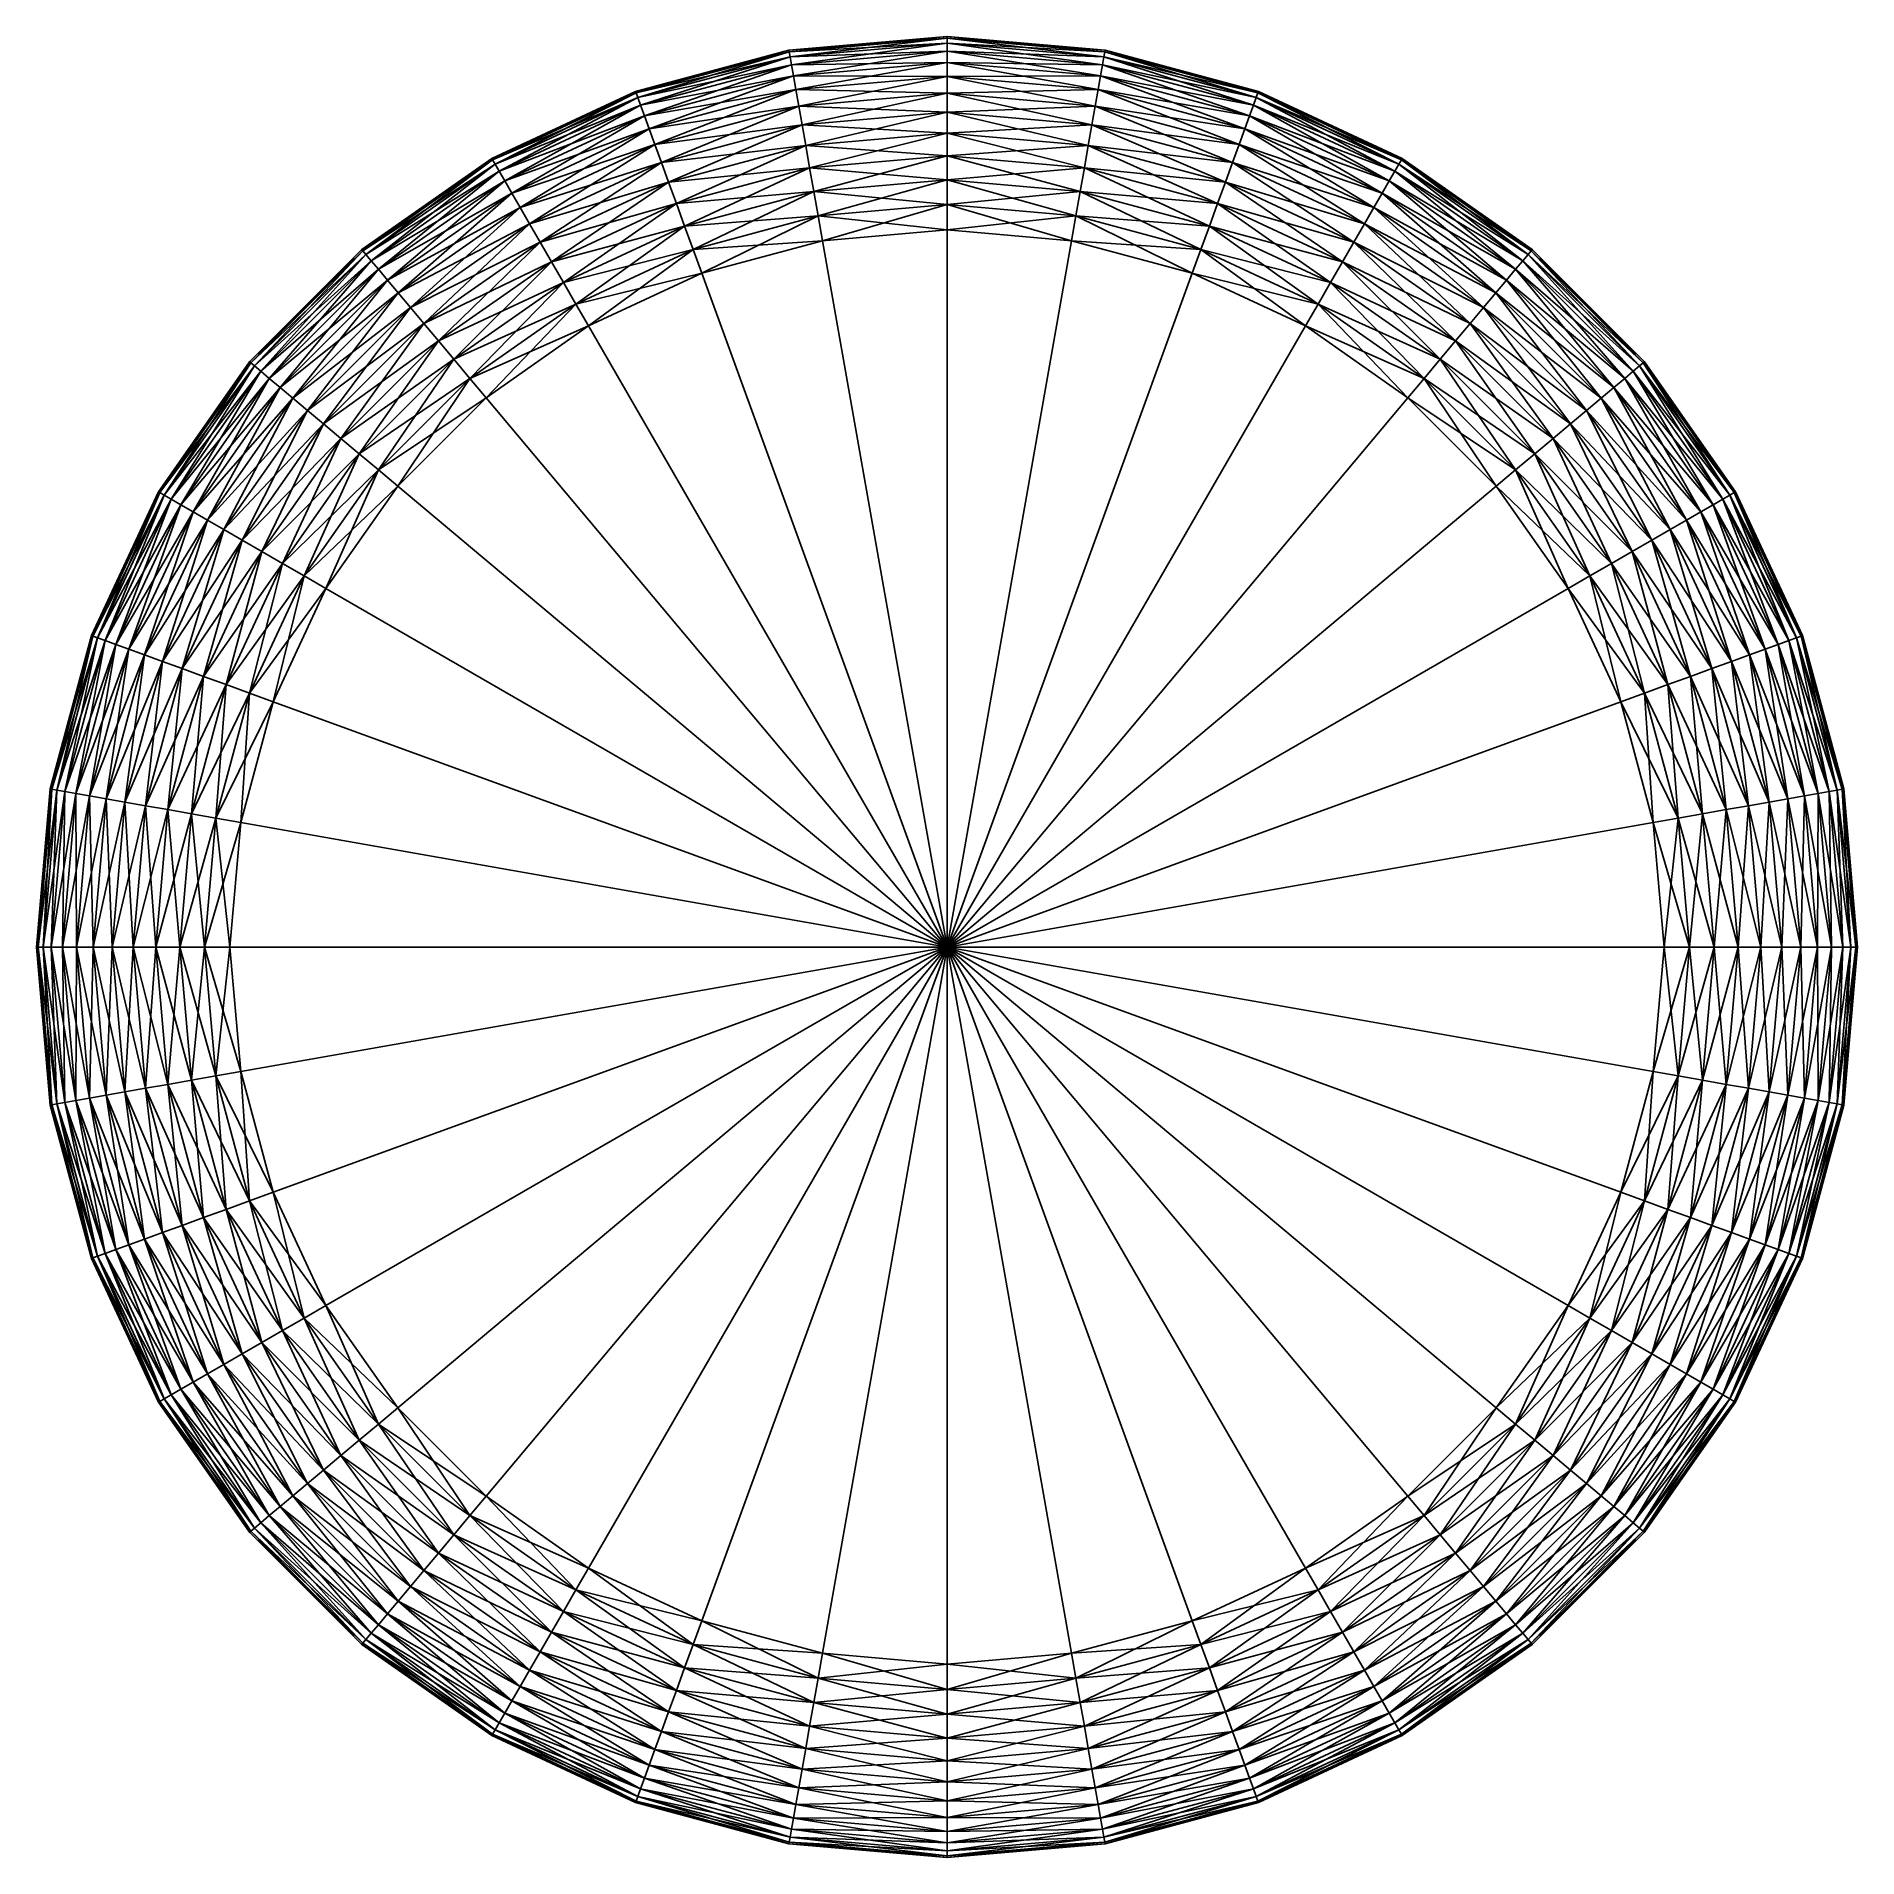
# Model space of a CAD drawing. Extents: x -0.8 to 0.8, y -0.8 to 0.8.
import ezdxf

# ---------------------------------------------------------------- set-up
doc = ezdxf.new("R2010")
doc.units = 0
doc.layers.add('ChafCil01', color=81, linetype='CONTINUOUS')

msp = doc.modelspace()

# ---------------------------------------------------------------- meshes
at = {"layer": 'ChafCil01', "color": 81}
mesh = msp.add_polyface(dxfattribs=at)
corners = [(0, 0.65219, 1.498546), (0, 0.673999, 1.494207), (-0.117039, 0.66376, 1.494207), (0, 0.695056, 1.487059), (-0.120695, 0.684497, 1.487059), (-0.237723, 0.653139, 1.487059), (0, 0.715, 1.477224), (-0.124159, 0.704138, 1.477224), (-0.244545, 0.67188, 1.477224), (0, 0.73349, 1.46487), (-0.127369, 0.722346, 1.46487), (-0.250868, 0.689255, 1.46487), (0, 0.750208, 1.450208), (-0.130272, 0.738811, 1.450208), (-0.256586, 0.704965, 1.450208), (0, 0.76487, 1.433489), (-0.132818, 0.75325, 1.433489), (-0.261601, 0.718743, 1.433489), (0, 0.777225, 1.415), (-0.134964, 0.765417, 1.415), (-0.265827, 0.730352, 1.415), (0, 0.78706, 1.395056), (-0.136672, 0.775102, 1.395056), (-0.26919, 0.739594, 1.395056), (0, 0.794208, 1.373999), (-0.137913, 0.782142, 1.373999), (-0.271635, 0.746311, 1.373999), (0, 0.798546, 1.352189), (-0.138666, 0.786414, 1.352189), (0, 0.8, 1.33), (-0.138919, 0.787846, 1.33), (0, 0.8, 0.17), (-0.138919, 0.787846, 0.17), (0, 0.798546, 0.147811), (-0.138666, 0.786414, 0.147811), (0, 0.794208, 0.126001), (-0.137913, 0.782142, 0.126001), (-0.271635, 0.746311, 0.126001), (0, 0.78706, 0.104944), (-0.136672, 0.775102, 0.104944), (-0.26919, 0.739594, 0.104944), (0, 0.777225, 0.085), (-0.134964, 0.765417, 0.085), (-0.265827, 0.730352, 0.085), (0, 0.76487, 0.066511), (-0.132818, 0.75325, 0.066511), (-0.261601, 0.718743, 0.066511), (0, 0.750208, 0.049792), (-0.130272, 0.738811, 0.049792), (-0.256586, 0.704965, 0.049792), (0, 0.73349, 0.03513), (-0.127369, 0.722346, 0.03513), (-0.250868, 0.689255, 0.03513), (0, 0.715, 0.022776), (-0.124159, 0.704138, 0.022776), (-0.244545, 0.67188, 0.022776), (0, 0.695056, 0.012941), (-0.120695, 0.684497, 0.012941), (-0.237723, 0.653139, 0.012941), (0, 0.673999, 0.005793), (-0.117039, 0.66376, 0.005793)]
mesh.append_faces([[corners[k] for k in face] for face in [(1, 4, 2), (3, 7, 4), (6, 10, 7), (9, 13, 10), (12, 16, 13), (15, 19, 16), (18, 22, 19), (21, 25, 22), (24, 28, 25), (27, 30, 28), (29, 32, 30), (31, 34, 32), (33, 36, 34), (35, 39, 36), (38, 42, 39), (41, 45, 42), (44, 48, 45), (47, 51, 48), (50, 54, 51), (53, 57, 54), (56, 60, 57)]], dxfattribs={"vtx0": -1})
mesh.append_faces([[corners[k] for k in face] for face in [(0, 1, 2), (1, 3, 4), (2, 4, 5), (3, 6, 7), (4, 7, 8), (6, 9, 10), (7, 10, 11), (9, 12, 13), (10, 13, 14), (12, 15, 16), (13, 16, 17), (15, 18, 19), (16, 19, 20), (18, 21, 22), (19, 22, 23), (21, 24, 25), (22, 25, 26), (24, 27, 28), (27, 29, 30), (29, 31, 32), (31, 33, 34), (33, 35, 36), (34, 36, 37), (35, 38, 39), (36, 39, 40), (38, 41, 42), (39, 42, 43), (41, 44, 45), (42, 45, 46), (44, 47, 48), (45, 48, 49), (47, 50, 51), (48, 51, 52), (50, 53, 54), (51, 54, 55), (53, 56, 57), (54, 57, 58), (56, 59, 60)]], dxfattribs={"vtx2": -1})
mesh = msp.add_polyface(dxfattribs=at)
corners = [(0.117039, 0.66376, 1.494207), (0.120695, 0.684497, 1.487059), (0, 0.695056, 1.487059), (0, 0.673999, 1.494207), (0.237723, 0.653139, 1.487059), (0.124158, 0.704138, 1.477224), (0, 0.715, 1.477224), (0.244544, 0.67188, 1.477224), (0.127369, 0.722346, 1.46487), (0, 0.73349, 1.46487), (0.250868, 0.689255, 1.46487), (0.130272, 0.738811, 1.450208), (0, 0.750208, 1.450208), (0.256586, 0.704965, 1.450208), (0.132818, 0.75325, 1.433489), (0, 0.76487, 1.433489), (0.261601, 0.718743, 1.433489), (0.134964, 0.765417, 1.415), (0, 0.777225, 1.415), (0.265826, 0.730352, 1.415), (0.136671, 0.775103, 1.395056), (0, 0.78706, 1.395056), (0.26919, 0.739594, 1.395056), (0.137913, 0.782142, 1.373999), (0, 0.794208, 1.373999), (0.138666, 0.786414, 1.352189), (0, 0.798546, 1.352189), (0.138919, 0.787846, 1.33), (0, 0.8, 1.33), (0.138919, 0.787846, 0.17), (0, 0.8, 0.17), (0.138666, 0.786414, 0.147811), (0, 0.798546, 0.147811), (0.137913, 0.782142, 0.126001), (0, 0.794208, 0.126001), (0.271635, 0.746311, 0.126001), (0.136671, 0.775103, 0.104944), (0, 0.78706, 0.104944), (0.26919, 0.739594, 0.104944), (0.134964, 0.765417, 0.085), (0, 0.777225, 0.085), (0.265826, 0.730352, 0.085), (0.132818, 0.75325, 0.066511), (0, 0.76487, 0.066511), (0.261601, 0.718743, 0.066511), (0.130272, 0.738811, 0.049792), (0, 0.750208, 0.049792), (0.256586, 0.704965, 0.049792), (0.127369, 0.722346, 0.03513), (0, 0.73349, 0.03513), (0.250868, 0.689255, 0.03513), (0.124158, 0.704138, 0.022776), (0, 0.715, 0.022776), (0.244544, 0.67188, 0.022776), (0.120695, 0.684497, 0.012941), (0, 0.695056, 0.012941), (0.237723, 0.653139, 0.012941), (0.117039, 0.66376, 0.005793), (0, 0.673999, 0.005793), (0, 0.65219, 0.001454)]
mesh.append_faces([[corners[k] for k in face] for face in [(0, 2, 3), (4, 5, 1), (1, 6, 2), (7, 8, 5), (5, 9, 6), (10, 11, 8), (8, 12, 9), (13, 14, 11), (11, 15, 12), (16, 17, 14), (14, 18, 15), (19, 20, 17), (17, 21, 18), (22, 23, 20), (20, 24, 21), (23, 26, 24), (25, 28, 26), (27, 30, 28), (29, 32, 30), (31, 34, 32), (35, 36, 33), (33, 37, 34), (38, 39, 36), (36, 40, 37), (41, 42, 39), (39, 43, 40), (44, 45, 42), (42, 46, 43), (47, 48, 45), (45, 49, 46), (50, 51, 48), (48, 52, 49), (53, 54, 51), (51, 55, 52), (56, 57, 54), (54, 58, 55), (57, 59, 58)]], dxfattribs={"vtx0": -1})
mesh.append_faces([[corners[k] for k in face] for face in [(0, 1, 2), (1, 5, 6), (5, 8, 9), (8, 11, 12), (11, 14, 15), (14, 17, 18), (17, 20, 21), (20, 23, 24), (23, 25, 26), (25, 27, 28), (27, 29, 30), (29, 31, 32), (31, 33, 34), (33, 36, 37), (36, 39, 40), (39, 42, 43), (42, 45, 46), (45, 48, 49), (48, 51, 52), (51, 54, 55), (54, 57, 58)]], dxfattribs={"vtx2": -1})
mesh = msp.add_polyface(dxfattribs=at)
corners = [(-0.120695, 0.684497, 1.487059), (-0.244545, 0.67188, 1.477224), (-0.237723, 0.653139, 1.487059), (-0.124159, 0.704138, 1.477224), (-0.250868, 0.689255, 1.46487), (-0.366745, 0.635221, 1.46487), (-0.127369, 0.722346, 1.46487), (-0.256586, 0.704965, 1.450208), (-0.375104, 0.649699, 1.450208), (-0.130272, 0.738811, 1.450208), (-0.261601, 0.718743, 1.433489), (-0.382435, 0.662397, 1.433489), (-0.132818, 0.75325, 1.433489), (-0.265827, 0.730352, 1.415), (-0.388612, 0.673096, 1.415), (-0.134964, 0.765417, 1.415), (-0.26919, 0.739594, 1.395056), (-0.39353, 0.681614, 1.395056), (-0.136672, 0.775102, 1.395056), (-0.271635, 0.746311, 1.373999), (-0.397104, 0.687804, 1.373999), (-0.137913, 0.782142, 1.373999), (-0.138666, 0.786414, 1.352189), (-0.273119, 0.750388, 1.352189), (-0.399273, 0.691561, 1.352189), (-0.513295, 0.611722, 1.352189), (-0.138919, 0.787846, 1.33), (-0.273616, 0.751754, 1.33), (-0.4, 0.69282, 1.33), (-0.51423, 0.612836, 1.33), (-0.138919, 0.787846, 0.17), (-0.273616, 0.751754, 0.17), (-0.4, 0.69282, 0.17), (-0.51423, 0.612836, 0.17), (-0.138666, 0.786414, 0.147811), (-0.273119, 0.750388, 0.147811), (-0.399273, 0.691561, 0.147811), (-0.513295, 0.611722, 0.147811), (-0.271635, 0.746311, 0.126001), (-0.397104, 0.687804, 0.126001), (-0.510507, 0.608398, 0.126001), (-0.137913, 0.782142, 0.126001), (-0.26919, 0.739594, 0.104944), (-0.39353, 0.681614, 0.104944), (-0.136672, 0.775102, 0.104944), (-0.265827, 0.730352, 0.085), (-0.388612, 0.673096, 0.085), (-0.134964, 0.765417, 0.085), (-0.261601, 0.718743, 0.066511), (-0.382435, 0.662397, 0.066511), (-0.132818, 0.75325, 0.066511), (-0.256586, 0.704965, 0.049792), (-0.375104, 0.649699, 0.049792), (-0.130272, 0.738811, 0.049792), (-0.250868, 0.689255, 0.03513), (-0.366745, 0.635221, 0.03513), (-0.127369, 0.722346, 0.03513), (-0.244545, 0.67188, 0.022776), (-0.124159, 0.704138, 0.022776), (-0.237723, 0.653139, 0.012941)]
mesh.append_faces([[corners[k] for k in face] for face in [(0, 1, 2), (3, 4, 1), (6, 7, 4), (9, 10, 7), (7, 11, 8), (12, 13, 10), (10, 14, 11), (15, 16, 13), (13, 17, 14), (18, 19, 16), (16, 20, 17), (21, 23, 19), (19, 24, 20), (22, 27, 23), (23, 28, 24), (26, 31, 27), (27, 32, 28), (30, 35, 31), (31, 36, 32), (34, 38, 35), (35, 39, 36), (41, 42, 38), (38, 43, 39), (44, 45, 42), (42, 46, 43), (47, 48, 45), (45, 49, 46), (50, 51, 48), (48, 52, 49), (53, 54, 51), (51, 55, 52), (56, 57, 54), (58, 59, 57)]], dxfattribs={"vtx0": -1})
mesh.append_faces([[corners[k] for k in face] for face in [(1, 4, 5), (4, 7, 8), (7, 10, 11), (10, 13, 14), (13, 16, 17), (16, 19, 20), (21, 22, 23), (19, 23, 24), (20, 24, 25), (22, 26, 27), (23, 27, 28), (24, 28, 29), (26, 30, 31), (27, 31, 32), (28, 32, 33), (30, 34, 35), (31, 35, 36), (32, 36, 37), (35, 38, 39), (36, 39, 40), (38, 42, 43), (42, 45, 46), (45, 48, 49), (48, 51, 52), (51, 54, 55)]], dxfattribs={"vtx2": -1})
mesh = msp.add_polyface(dxfattribs=at)
corners = [(0.237723, 0.653139, 1.487059), (0.244544, 0.67188, 1.477224), (0.124158, 0.704138, 1.477224), (0.250868, 0.689255, 1.46487), (0.127369, 0.722346, 1.46487), (0.366745, 0.635221, 1.46487), (0.375104, 0.6497, 1.450208), (0.256586, 0.704965, 1.450208), (0.130272, 0.738811, 1.450208), (0.382435, 0.662397, 1.433489), (0.261601, 0.718743, 1.433489), (0.132818, 0.75325, 1.433489), (0.388612, 0.673096, 1.415), (0.265826, 0.730352, 1.415), (0.134964, 0.765417, 1.415), (0.39353, 0.681614, 1.395056), (0.26919, 0.739594, 1.395056), (0.136671, 0.775103, 1.395056), (0.397104, 0.687804, 1.373999), (0.271635, 0.746311, 1.373999), (0.137913, 0.782142, 1.373999), (0.510507, 0.608398, 1.373999), (0.399273, 0.691561, 1.352189), (0.273119, 0.750388, 1.352189), (0.138666, 0.786414, 1.352189), (0.513295, 0.611722, 1.352189), (0.4, 0.692821, 1.33), (0.273616, 0.751754, 1.33), (0.138919, 0.787846, 1.33), (0.51423, 0.612836, 1.33), (0.4, 0.692821, 0.17), (0.273616, 0.751754, 0.17), (0.138919, 0.787846, 0.17), (0.51423, 0.612836, 0.17), (0.399273, 0.691561, 0.147811), (0.273119, 0.750388, 0.147811), (0.138666, 0.786414, 0.147811), (0.513295, 0.611722, 0.147811), (0.397104, 0.687804, 0.126001), (0.271635, 0.746311, 0.126001), (0.137913, 0.782142, 0.126001), (0.39353, 0.681614, 0.104944), (0.26919, 0.739594, 0.104944), (0.136671, 0.775103, 0.104944), (0.388612, 0.673096, 0.085), (0.265826, 0.730352, 0.085), (0.134964, 0.765417, 0.085), (0.382435, 0.662397, 0.066511), (0.261601, 0.718743, 0.066511), (0.132818, 0.75325, 0.066511), (0.375104, 0.6497, 0.049792), (0.256586, 0.704965, 0.049792), (0.130272, 0.738811, 0.049792), (0.250868, 0.689255, 0.03513), (0.127369, 0.722346, 0.03513), (0.366745, 0.635221, 0.03513), (0.244544, 0.67188, 0.022776), (0.124158, 0.704138, 0.022776), (0.237723, 0.653139, 0.012941), (0.120695, 0.684497, 0.012941)]
mesh.append_faces([[corners[k] for k in face] for face in [(5, 7, 3), (6, 10, 7), (9, 13, 10), (12, 16, 13), (15, 19, 16), (21, 22, 18), (18, 23, 19), (19, 24, 20), (25, 26, 22), (22, 27, 23), (23, 28, 24), (29, 30, 26), (26, 31, 27), (27, 32, 28), (33, 34, 30), (30, 35, 31), (31, 36, 32), (37, 38, 34), (34, 39, 35), (35, 40, 36), (38, 42, 39), (41, 45, 42), (44, 48, 45), (47, 51, 48), (50, 53, 51), (55, 56, 53)]], dxfattribs={"vtx0": -1})
mesh.append_faces([[corners[k] for k in face] for face in [(0, 1, 2), (1, 3, 4), (5, 6, 7), (3, 7, 8), (6, 9, 10), (7, 10, 11), (9, 12, 13), (10, 13, 14), (12, 15, 16), (13, 16, 17), (15, 18, 19), (16, 19, 20), (18, 22, 23), (19, 23, 24), (22, 26, 27), (23, 27, 28), (26, 30, 31), (27, 31, 32), (30, 34, 35), (31, 35, 36), (34, 38, 39), (35, 39, 40), (38, 41, 42), (39, 42, 43), (41, 44, 45), (42, 45, 46), (44, 47, 48), (45, 48, 49), (47, 50, 51), (48, 51, 52), (51, 53, 54), (53, 56, 57), (56, 58, 59)]], dxfattribs={"vtx2": -1})
mesh = msp.add_polyface(dxfattribs=at)
corners = [(0, 0.63, 1.5), (0, 0.65219, 1.498546), (-0.113252, 0.642281, 1.498546), (-0.109398, 0.620429, 1.5), (-0.223062, 0.612858, 1.498546), (-0.215473, 0.592007, 1.5), (-0.117039, 0.66376, 1.494207), (-0.230521, 0.633352, 1.494207), (-0.337, 0.583701, 1.494207), (-0.237723, 0.653139, 1.487059), (-0.347528, 0.601936, 1.487059), (-0.244545, 0.67188, 1.477224), (-0.3575, 0.619208, 1.477224), (-0.366745, 0.635221, 1.46487), (-0.471478, 0.561886, 1.46487), (-0.250868, 0.689255, 1.46487), (-0.375104, 0.649699, 1.450208), (-0.482225, 0.574693, 1.450208), (-0.382435, 0.662397, 1.433489), (-0.491649, 0.585925, 1.433489), (-0.388612, 0.673096, 1.415), (-0.49959, 0.595388, 1.415), (-0.39353, 0.681614, 1.395056), (-0.505912, 0.602923, 1.395056), (-0.397104, 0.687804, 1.373999), (-0.510507, 0.608398, 1.373999), (-0.513295, 0.611722, 1.352189), (-0.399273, 0.691561, 1.352189), (-0.51423, 0.612836, 1.33), (-0.4, 0.69282, 1.33), (-0.51423, 0.612836, 0.17), (-0.4, 0.69282, 0.17), (-0.513295, 0.611722, 0.147811), (-0.399273, 0.691561, 0.147811), (-0.510507, 0.608398, 0.126001), (-0.397104, 0.687804, 0.126001), (-0.39353, 0.681614, 0.104944), (-0.505912, 0.602923, 0.104944), (-0.388612, 0.673096, 0.085), (-0.49959, 0.595388, 0.085), (-0.382435, 0.662397, 0.066511), (-0.491649, 0.585925, 0.066511), (-0.375104, 0.649699, 0.049792), (-0.482225, 0.574693, 0.049792), (-0.366745, 0.635221, 0.03513), (-0.471478, 0.561886, 0.03513), (-0.250868, 0.689255, 0.03513), (-0.244545, 0.67188, 0.022776), (-0.3575, 0.619208, 0.022776), (-0.459593, 0.547722, 0.022776), (-0.237723, 0.653139, 0.012941), (-0.347528, 0.601936, 0.012941), (-0.120695, 0.684497, 0.012941), (-0.117039, 0.66376, 0.005793), (-0.230521, 0.633352, 0.005793), (-0.337, 0.583701, 0.005793), (0, 0.673999, 0.005793), (0, 0.65219, 0.001454), (-0.113252, 0.642281, 0.001454), (-0.223062, 0.612858, 0.001454), (-0.326095, 0.564813, 0.001454), (0, 0.63), (-0.109398, 0.620429), (-0.215473, 0.592007)]
mesh.append_faces([[corners[k] for k in face] for face in [(0, 2, 3), (3, 4, 5), (1, 6, 2), (2, 7, 4), (6, 9, 7), (7, 10, 8), (9, 12, 10), (11, 13, 12), (15, 16, 13), (16, 19, 17), (18, 21, 19), (20, 23, 21), (22, 25, 23), (24, 26, 25), (27, 28, 26), (29, 30, 28), (31, 32, 30), (33, 34, 32), (35, 37, 34), (36, 39, 37), (38, 41, 39), (40, 43, 41), (42, 45, 43), (46, 48, 44), (47, 51, 48), (52, 54, 50), (50, 55, 51), (56, 58, 53), (53, 59, 54), (54, 60, 55), (57, 62, 58), (58, 63, 59)]], dxfattribs={"vtx0": -1})
mesh.append_faces([[corners[k] for k in face] for face in [(0, 1, 2), (3, 2, 4), (2, 6, 7), (4, 7, 8), (7, 9, 10), (9, 11, 12), (12, 13, 14), (13, 16, 17), (16, 18, 19), (18, 20, 21), (20, 22, 23), (22, 24, 25), (35, 36, 37), (36, 38, 39), (38, 40, 41), (40, 42, 43), (42, 44, 45), (46, 47, 48), (44, 48, 49), (47, 50, 51), (52, 53, 54), (50, 54, 55), (56, 57, 58), (53, 58, 59), (54, 59, 60), (57, 61, 62), (58, 62, 63)]], dxfattribs={"vtx2": -1})
mesh = msp.add_polyface(dxfattribs=at)
corners = [(0.215473, 0.592007, 1.5), (0.223062, 0.612858, 1.498546), (0.113251, 0.642281, 1.498546), (0.109398, 0.620429, 1.5), (0, 0.65219, 1.498546), (0, 0.63, 1.5), (0.326095, 0.564813, 1.498546), (0.337, 0.583701, 1.494207), (0.230521, 0.633352, 1.494207), (0.117039, 0.66376, 1.494207), (0, 0.673999, 1.494207), (0.347528, 0.601937, 1.487059), (0.237723, 0.653139, 1.487059), (0.120695, 0.684497, 1.487059), (0.3575, 0.619208, 1.477224), (0.244544, 0.67188, 1.477224), (0.459593, 0.547722, 1.477224), (0.366745, 0.635221, 1.46487), (0.250868, 0.689255, 1.46487), (0.471478, 0.561886, 1.46487), (0.482225, 0.574693, 1.450208), (0.375104, 0.6497, 1.450208), (0.491649, 0.585925, 1.433489), (0.382435, 0.662397, 1.433489), (0.49959, 0.595389, 1.415), (0.388612, 0.673096, 1.415), (0.505912, 0.602923, 1.395056), (0.39353, 0.681614, 1.395056), (0.510507, 0.608398, 1.373999), (0.397104, 0.687804, 1.373999), (0.513295, 0.611722, 1.352189), (0.399273, 0.691561, 1.352189), (0.51423, 0.612836, 1.33), (0.4, 0.692821, 1.33), (0.51423, 0.612836, 0.17), (0.4, 0.692821, 0.17), (0.513295, 0.611722, 0.147811), (0.399273, 0.691561, 0.147811), (0.510507, 0.608398, 0.126001), (0.397104, 0.687804, 0.126001), (0.505912, 0.602923, 0.104944), (0.39353, 0.681614, 0.104944), (0.49959, 0.595389, 0.085), (0.388612, 0.673096, 0.085), (0.491649, 0.585925, 0.066511), (0.382435, 0.662397, 0.066511), (0.482225, 0.574693, 0.049792), (0.375104, 0.6497, 0.049792), (0.366745, 0.635221, 0.03513), (0.250868, 0.689255, 0.03513), (0.471478, 0.561886, 0.03513), (0.3575, 0.619208, 0.022776), (0.244544, 0.67188, 0.022776), (0.347528, 0.601937, 0.012941), (0.237723, 0.653139, 0.012941), (0.337, 0.583701, 0.005793), (0.230521, 0.633352, 0.005793), (0.117039, 0.66376, 0.005793), (0.223062, 0.612858, 0.001454), (0.113251, 0.642281, 0.001454), (0, 0.65219, 0.001454), (0.215473, 0.592007), (0.109398, 0.620429), (0, 0.63)]
mesh.append_faces([[corners[k] for k in face] for face in [(0, 2, 3), (3, 4, 5), (6, 8, 1), (1, 9, 2), (2, 10, 4), (7, 12, 8), (8, 13, 9), (11, 15, 12), (16, 17, 14), (14, 18, 15), (19, 21, 17), (20, 23, 21), (22, 25, 23), (24, 27, 25), (26, 29, 27), (38, 41, 39), (40, 43, 41), (42, 45, 43), (44, 47, 45), (46, 48, 47), (50, 51, 48), (51, 54, 52), (53, 56, 54), (55, 58, 56), (56, 59, 57), (58, 62, 59), (59, 63, 60)]], dxfattribs={"vtx0": -1})
mesh.append_faces([[corners[k] for k in face] for face in [(0, 1, 2), (3, 2, 4), (6, 7, 8), (1, 8, 9), (2, 9, 10), (7, 11, 12), (8, 12, 13), (11, 14, 15), (14, 17, 18), (19, 20, 21), (20, 22, 23), (22, 24, 25), (24, 26, 27), (26, 28, 29), (28, 30, 31), (30, 32, 33), (32, 34, 35), (34, 36, 37), (36, 38, 39), (38, 40, 41), (40, 42, 43), (42, 44, 45), (44, 46, 47), (47, 48, 49), (48, 51, 52), (51, 53, 54), (53, 55, 56), (54, 56, 57), (56, 58, 59), (57, 59, 60), (58, 61, 62), (59, 62, 63)]], dxfattribs={"vtx2": -1})
mesh = msp.add_polyface(dxfattribs=at)
corners = [(0, 0, 1.5), (0, 0.63, 1.5), (-0.109398, 0.620429, 1.5), (-0.215473, 0.592007, 1.5), (-0.315, 0.545596, 1.5), (-0.404956, 0.482608, 1.5), (-0.482608, 0.404956, 1.5), (-0.545596, 0.315, 1.5), (-0.592007, 0.215473, 1.5), (-0.620429, 0.109398, 1.5), (-0.63, 0, 1.5), (-0.223062, 0.612858, 1.498546), (-0.326095, 0.564813, 1.498546), (-0.419219, 0.499606, 1.498546), (-0.499606, 0.419219, 1.498546), (-0.337, 0.583701, 1.494207), (-0.433239, 0.516313, 1.494207), (-0.516314, 0.433238, 1.494207), (-0.347528, 0.601936, 1.487059), (-0.446774, 0.532444, 1.487059), (-0.532444, 0.446774, 1.487059), (-0.3575, 0.619208, 1.477224), (-0.459593, 0.547722, 1.477224), (-0.547722, 0.459593, 1.477224), (-0.471478, 0.561886, 1.46487), (-0.561886, 0.471478, 1.46487), (-0.366745, 0.635221, 1.46487), (-0.482225, 0.574693, 1.450208), (-0.366745, 0.635221, 0.03513), (-0.459593, 0.547722, 0.022776), (-0.471478, 0.561886, 0.03513), (-0.547722, 0.459593, 0.022776), (-0.3575, 0.619208, 0.022776), (-0.347528, 0.601936, 0.012941), (-0.446774, 0.532444, 0.012941), (-0.532444, 0.446774, 0.012941), (-0.337, 0.583701, 0.005793), (-0.433239, 0.516313, 0.005793), (-0.516314, 0.433238, 0.005793), (-0.326095, 0.564813, 0.001454), (-0.419219, 0.499606, 0.001454), (-0.499606, 0.419219, 0.001454), (-0.223062, 0.612858, 0.001454), (-0.215473, 0.592007), (-0.315, 0.545596), (-0.404956, 0.482608), (-0.482608, 0.404956), (0, 0.63), (0, 0), (-0.109398, 0.620429), (-0.545596, 0.315), (-0.592007, 0.215473), (-0.620429, 0.109398), (-0.63, 0)]
mesh.append_faces([[corners[k] for k in face] for face in [(3, 12, 4), (4, 13, 5), (5, 14, 6), (11, 15, 12), (12, 16, 13), (13, 17, 14), (15, 19, 16), (16, 20, 17), (18, 22, 19), (21, 24, 22), (26, 27, 24), (28, 29, 30), (32, 34, 29), (33, 37, 34), (34, 38, 35), (36, 40, 37), (37, 41, 38), (42, 44, 39), (39, 45, 40), (40, 46, 41), (47, 48, 49), (49, 48, 43), (43, 48, 44), (44, 48, 45), (45, 48, 46), (46, 48, 50), (50, 48, 51), (51, 48, 52), (52, 48, 53)]], dxfattribs={"vtx0": -1})
mesh.append_faces([[corners[k] for k in face] for face in [(0, 1, 2), (0, 2, 3), (0, 3, 4), (0, 4, 5), (0, 5, 6), (0, 6, 7), (0, 7, 8), (0, 8, 9), (0, 9, 10), (3, 11, 12), (4, 12, 13), (5, 13, 14), (12, 15, 16), (13, 16, 17), (15, 18, 19), (16, 19, 20), (18, 21, 22), (19, 22, 23), (22, 24, 25), (30, 29, 31), (32, 33, 34), (29, 34, 35), (33, 36, 37), (34, 37, 38), (36, 39, 40), (37, 40, 41), (42, 43, 44), (39, 44, 45), (40, 45, 46)]], dxfattribs={"vtx2": -1})
mesh = msp.add_polyface(dxfattribs=at)
corners = [(0, 0, 1.5), (0.63, 0, 1.5), (0.620429, 0.109398, 1.5), (0.592007, 0.215473, 1.5), (0.545596, 0.315, 1.5), (0.482608, 0.404956, 1.5), (0.404956, 0.482608, 1.5), (0.315, 0.545596, 1.5), (0.215473, 0.592007, 1.5), (0.109398, 0.620429, 1.5), (0, 0.63, 1.5), (0.499606, 0.419219, 1.498546), (0.419219, 0.499606, 1.498546), (0.326095, 0.564813, 1.498546), (0.223062, 0.612858, 1.498546), (0.516314, 0.433239, 1.494207), (0.433239, 0.516314, 1.494207), (0.337, 0.583701, 1.494207), (0.532444, 0.446774, 1.487059), (0.446774, 0.532444, 1.487059), (0.347528, 0.601937, 1.487059), (0.459593, 0.547722, 1.477224), (0.3575, 0.619208, 1.477224), (0.547722, 0.459593, 1.477224), (0.471478, 0.561886, 1.46487), (0.366745, 0.635221, 1.46487), (0.482225, 0.574693, 0.049792), (0.471478, 0.561886, 0.03513), (0.366745, 0.635221, 0.03513), (0.561886, 0.471478, 0.03513), (0.459593, 0.547722, 0.022776), (0.3575, 0.619208, 0.022776), (0.547722, 0.459593, 0.022776), (0.446774, 0.532444, 0.012941), (0.347528, 0.601937, 0.012941), (0.532444, 0.446774, 0.012941), (0.516314, 0.433239, 0.005793), (0.433239, 0.516314, 0.005793), (0.337, 0.583701, 0.005793), (0.499606, 0.419219, 0.001454), (0.419219, 0.499606, 0.001454), (0.326095, 0.564813, 0.001454), (0.223062, 0.612858, 0.001454), (0.482608, 0.404956), (0.404956, 0.482608), (0.315, 0.545596), (0.215473, 0.592007), (0.63, 0), (0, 0), (0.620429, 0.109398), (0.592007, 0.215473), (0.545596, 0.315), (0.109398, 0.620429), (0, 0.63)]
mesh.append_faces([[corners[k] for k in face] for face in [(5, 12, 6), (6, 13, 7), (7, 14, 8), (11, 16, 12), (12, 17, 13), (15, 19, 16), (16, 20, 17), (18, 21, 19), (19, 22, 20), (23, 24, 21), (29, 30, 27), (32, 33, 30), (30, 34, 31), (35, 37, 33), (33, 38, 34), (36, 40, 37), (37, 41, 38), (39, 44, 40), (40, 45, 41), (41, 46, 42), (47, 48, 49), (49, 48, 50), (50, 48, 51), (51, 48, 43), (43, 48, 44), (44, 48, 45), (45, 48, 46), (46, 48, 52), (52, 48, 53)]], dxfattribs={"vtx0": -1})
mesh.append_faces([[corners[k] for k in face] for face in [(0, 1, 2), (0, 2, 3), (0, 3, 4), (0, 4, 5), (0, 5, 6), (0, 6, 7), (0, 7, 8), (0, 8, 9), (0, 9, 10), (5, 11, 12), (6, 12, 13), (7, 13, 14), (11, 15, 16), (12, 16, 17), (15, 18, 19), (16, 19, 20), (19, 21, 22), (21, 24, 25), (26, 27, 28), (27, 30, 31), (30, 33, 34), (35, 36, 37), (33, 37, 38), (36, 39, 40), (37, 40, 41), (38, 41, 42), (39, 43, 44), (40, 44, 45), (41, 45, 46)]], dxfattribs={"vtx2": -1})
mesh = msp.add_polyface(dxfattribs=at)
corners = [(-0.446774, 0.532444, 1.487059), (-0.547722, 0.459593, 1.477224), (-0.532444, 0.446774, 1.487059), (-0.459593, 0.547722, 1.477224), (-0.561886, 0.471478, 1.46487), (-0.635221, 0.366745, 1.46487), (-0.471478, 0.561886, 1.46487), (-0.482225, 0.574693, 1.450208), (-0.574693, 0.482225, 1.450208), (-0.6497, 0.375104, 1.450208), (-0.491649, 0.585925, 1.433489), (-0.585925, 0.491649, 1.433489), (-0.662397, 0.382435, 1.433489), (-0.49959, 0.595388, 1.415), (-0.595389, 0.49959, 1.415), (-0.673096, 0.388612, 1.415), (-0.505912, 0.602923, 1.395056), (-0.602923, 0.505912, 1.395056), (-0.681614, 0.39353, 1.395056), (-0.510507, 0.608398, 1.373999), (-0.608398, 0.510507, 1.373999), (-0.687804, 0.397104, 1.373999), (-0.513295, 0.611722, 1.352189), (-0.611722, 0.513295, 1.352189), (-0.691561, 0.399273, 1.352189), (-0.51423, 0.612836, 1.33), (-0.612836, 0.51423, 1.33), (-0.692821, 0.4, 1.33), (-0.51423, 0.612836, 0.17), (-0.612836, 0.51423, 0.17), (-0.692821, 0.4, 0.17), (-0.513295, 0.611722, 0.147811), (-0.611722, 0.513295, 0.147811), (-0.691561, 0.399273, 0.147811), (-0.510507, 0.608398, 0.126001), (-0.608398, 0.510507, 0.126001), (-0.687804, 0.397104, 0.126001), (-0.505912, 0.602923, 0.104944), (-0.602923, 0.505912, 0.104944), (-0.681614, 0.39353, 0.104944), (-0.49959, 0.595388, 0.085), (-0.595389, 0.49959, 0.085), (-0.673096, 0.388612, 0.085), (-0.491649, 0.585925, 0.066511), (-0.585925, 0.491649, 0.066511), (-0.662397, 0.382435, 0.066511), (-0.482225, 0.574693, 0.049792), (-0.574693, 0.482225, 0.049792), (-0.6497, 0.375104, 0.049792), (-0.471478, 0.561886, 0.03513), (-0.561886, 0.471478, 0.03513), (-0.635221, 0.366745, 0.03513), (-0.547722, 0.459593, 0.022776), (-0.619208, 0.3575, 0.022776), (-0.459593, 0.547722, 0.022776), (-0.532444, 0.446774, 0.012941)]
mesh.append_faces([[corners[k] for k in face] for face in [(0, 1, 2), (3, 4, 1), (6, 8, 4), (7, 11, 8), (10, 14, 11), (13, 17, 14), (16, 20, 17), (17, 21, 18), (19, 23, 20), (20, 24, 21), (22, 26, 23), (23, 27, 24), (25, 29, 26), (26, 30, 27), (28, 32, 29), (29, 33, 30), (31, 35, 32), (32, 36, 33), (34, 38, 35), (35, 39, 36), (37, 41, 38), (38, 42, 39), (40, 44, 41), (43, 47, 44), (46, 50, 47), (49, 52, 50), (54, 55, 52)]], dxfattribs={"vtx0": -1})
mesh.append_faces([[corners[k] for k in face] for face in [(1, 4, 5), (6, 7, 8), (4, 8, 9), (7, 10, 11), (8, 11, 12), (10, 13, 14), (11, 14, 15), (13, 16, 17), (14, 17, 18), (16, 19, 20), (17, 20, 21), (19, 22, 23), (20, 23, 24), (22, 25, 26), (23, 26, 27), (25, 28, 29), (26, 29, 30), (28, 31, 32), (29, 32, 33), (31, 34, 35), (32, 35, 36), (34, 37, 38), (35, 38, 39), (37, 40, 41), (38, 41, 42), (40, 43, 44), (41, 44, 45), (43, 46, 47), (44, 47, 48), (46, 49, 50), (47, 50, 51), (50, 52, 53)]], dxfattribs={"vtx2": -1})
mesh = msp.add_polyface(dxfattribs=at)
corners = [(0.532444, 0.446774, 1.487059), (0.547722, 0.459593, 1.477224), (0.459593, 0.547722, 1.477224), (0.619208, 0.3575, 1.477224), (0.561886, 0.471478, 1.46487), (0.471478, 0.561886, 1.46487), (0.635221, 0.366745, 1.46487), (0.574693, 0.482225, 1.450208), (0.482225, 0.574693, 1.450208), (0.6497, 0.375104, 1.450208), (0.585925, 0.491649, 1.433489), (0.491649, 0.585925, 1.433489), (0.662397, 0.382435, 1.433489), (0.595389, 0.49959, 1.415), (0.49959, 0.595389, 1.415), (0.673096, 0.388612, 1.415), (0.681614, 0.39353, 1.395056), (0.602923, 0.505912, 1.395056), (0.505912, 0.602923, 1.395056), (0.687804, 0.397104, 1.373999), (0.608398, 0.510507, 1.373999), (0.510507, 0.608398, 1.373999), (0.691561, 0.399273, 1.352189), (0.611722, 0.513295, 1.352189), (0.513295, 0.611722, 1.352189), (0.69282, 0.4, 1.33), (0.612836, 0.51423, 1.33), (0.51423, 0.612836, 1.33), (0.69282, 0.4, 0.17), (0.612836, 0.51423, 0.17), (0.51423, 0.612836, 0.17), (0.691561, 0.399273, 0.147811), (0.611722, 0.513295, 0.147811), (0.513295, 0.611722, 0.147811), (0.687804, 0.397104, 0.126001), (0.608398, 0.510507, 0.126001), (0.510507, 0.608398, 0.126001), (0.681614, 0.39353, 0.104944), (0.602923, 0.505912, 0.104944), (0.505912, 0.602923, 0.104944), (0.595389, 0.49959, 0.085), (0.49959, 0.595389, 0.085), (0.673096, 0.388612, 0.085), (0.585925, 0.491649, 0.066511), (0.491649, 0.585925, 0.066511), (0.662397, 0.382435, 0.066511), (0.574693, 0.482225, 0.049792), (0.482225, 0.574693, 0.049792), (0.6497, 0.375104, 0.049792), (0.561886, 0.471478, 0.03513), (0.471478, 0.561886, 0.03513), (0.635221, 0.366745, 0.03513), (0.547722, 0.459593, 0.022776), (0.459593, 0.547722, 0.022776), (0.532444, 0.446774, 0.012941), (0.446774, 0.532444, 0.012941)]
mesh.append_faces([[corners[k] for k in face] for face in [(3, 4, 1), (6, 7, 4), (4, 8, 5), (9, 10, 7), (7, 11, 8), (12, 13, 10), (10, 14, 11), (15, 17, 13), (13, 18, 14), (16, 20, 17), (17, 21, 18), (19, 23, 20), (20, 24, 21), (22, 26, 23), (23, 27, 24), (25, 29, 26), (26, 30, 27), (28, 32, 29), (29, 33, 30), (31, 35, 32), (32, 36, 33), (34, 38, 35), (35, 39, 36), (37, 40, 38), (38, 41, 39), (42, 43, 40), (40, 44, 41), (45, 46, 43), (43, 47, 44), (48, 49, 46), (46, 50, 47), (51, 52, 49)]], dxfattribs={"vtx0": -1})
mesh.append_faces([[corners[k] for k in face] for face in [(0, 1, 2), (1, 4, 5), (4, 7, 8), (7, 10, 11), (10, 13, 14), (15, 16, 17), (13, 17, 18), (16, 19, 20), (17, 20, 21), (19, 22, 23), (20, 23, 24), (22, 25, 26), (23, 26, 27), (25, 28, 29), (26, 29, 30), (28, 31, 32), (29, 32, 33), (31, 34, 35), (32, 35, 36), (34, 37, 38), (35, 38, 39), (38, 40, 41), (40, 43, 44), (43, 46, 47), (46, 49, 50), (49, 52, 53), (52, 54, 55)]], dxfattribs={"vtx2": -1})
mesh = msp.add_polyface(dxfattribs=at)
corners = [(-0.482608, 0.404956, 1.5), (-0.499606, 0.419219, 1.498546), (-0.564813, 0.326095, 1.498546), (-0.545596, 0.315, 1.5), (-0.516314, 0.433238, 1.494207), (-0.583701, 0.337, 1.494207), (-0.532444, 0.446774, 1.487059), (-0.601937, 0.347528, 1.487059), (-0.653139, 0.237723, 1.487059), (-0.547722, 0.459593, 1.477224), (-0.619208, 0.3575, 1.477224), (-0.67188, 0.244544, 1.477224), (-0.635221, 0.366745, 1.46487), (-0.689255, 0.250868, 1.46487), (-0.561886, 0.471478, 1.46487), (-0.6497, 0.375104, 1.450208), (-0.704965, 0.256586, 1.450208), (-0.574693, 0.482225, 1.450208), (-0.662397, 0.382435, 1.433489), (-0.718743, 0.261601, 1.433489), (-0.585925, 0.491649, 1.433489), (-0.673096, 0.388612, 1.415), (-0.730352, 0.265826, 1.415), (-0.595389, 0.49959, 1.415), (-0.681614, 0.39353, 1.395056), (-0.739594, 0.26919, 1.395056), (-0.687804, 0.397104, 1.373999), (-0.746311, 0.271635, 1.373999), (-0.691561, 0.399273, 1.352189), (-0.750388, 0.273119, 1.352189), (-0.692821, 0.4, 1.33), (-0.751754, 0.273616, 1.33), (-0.692821, 0.4, 0.17), (-0.751754, 0.273616, 0.17), (-0.691561, 0.399273, 0.147811), (-0.750388, 0.273119, 0.147811), (-0.687804, 0.397104, 0.126001), (-0.746311, 0.271635, 0.126001), (-0.681614, 0.39353, 0.104944), (-0.739594, 0.26919, 0.104944), (-0.673096, 0.388612, 0.085), (-0.730352, 0.265826, 0.085), (-0.595389, 0.49959, 0.085), (-0.662397, 0.382435, 0.066511), (-0.718743, 0.261601, 0.066511), (-0.585925, 0.491649, 0.066511), (-0.6497, 0.375104, 0.049792), (-0.704965, 0.256586, 0.049792), (-0.574693, 0.482225, 0.049792), (-0.635221, 0.366745, 0.03513), (-0.689255, 0.250868, 0.03513), (-0.561886, 0.471478, 0.03513), (-0.619208, 0.3575, 0.022776), (-0.67188, 0.244544, 0.022776), (-0.547722, 0.459593, 0.022776), (-0.532444, 0.446774, 0.012941), (-0.601937, 0.347528, 0.012941), (-0.653139, 0.237723, 0.012941), (-0.516314, 0.433238, 0.005793), (-0.583701, 0.337, 0.005793), (-0.633352, 0.230521, 0.005793), (-0.499606, 0.419219, 0.001454), (-0.564813, 0.326095, 0.001454), (-0.482608, 0.404956), (-0.545596, 0.315)]
mesh.append_faces([[corners[k] for k in face] for face in [(0, 2, 3), (1, 5, 2), (4, 7, 5), (6, 10, 7), (9, 12, 10), (14, 15, 12), (17, 18, 15), (20, 21, 18), (18, 22, 19), (23, 24, 21), (21, 25, 22), (24, 27, 25), (26, 29, 27), (28, 31, 29), (30, 33, 31), (32, 35, 33), (34, 37, 35), (36, 39, 37), (38, 41, 39), (42, 43, 40), (40, 44, 41), (45, 46, 43), (43, 47, 44), (48, 49, 46), (51, 52, 49), (54, 56, 52), (55, 59, 56), (58, 62, 59), (61, 64, 62)]], dxfattribs={"vtx0": -1})
mesh.append_faces([[corners[k] for k in face] for face in [(0, 1, 2), (1, 4, 5), (4, 6, 7), (5, 7, 8), (6, 9, 10), (7, 10, 11), (10, 12, 13), (12, 15, 16), (15, 18, 19), (18, 21, 22), (21, 24, 25), (24, 26, 27), (26, 28, 29), (28, 30, 31), (30, 32, 33), (32, 34, 35), (34, 36, 37), (36, 38, 39), (38, 40, 41), (40, 43, 44), (43, 46, 47), (46, 49, 50), (49, 52, 53), (54, 55, 56), (52, 56, 57), (55, 58, 59), (56, 59, 60), (58, 61, 62), (61, 63, 64)]], dxfattribs={"vtx2": -1})
mesh = msp.add_polyface(dxfattribs=at)
corners = [(0.545596, 0.315, 1.5), (0.564813, 0.326095, 1.498546), (0.499606, 0.419219, 1.498546), (0.482608, 0.404956, 1.5), (0.583701, 0.337, 1.494207), (0.516314, 0.433239, 1.494207), (0.633352, 0.230521, 1.494207), (0.601937, 0.347528, 1.487059), (0.532444, 0.446774, 1.487059), (0.653139, 0.237723, 1.487059), (0.619208, 0.3575, 1.477224), (0.547722, 0.459593, 1.477224), (0.67188, 0.244544, 1.477224), (0.635221, 0.366745, 1.46487), (0.561886, 0.471478, 1.46487), (0.689255, 0.250868, 1.46487), (0.6497, 0.375104, 1.450208), (0.574693, 0.482225, 1.450208), (0.704965, 0.256586, 1.450208), (0.718743, 0.261601, 1.433489), (0.662397, 0.382435, 1.433489), (0.585925, 0.491649, 1.433489), (0.730352, 0.265826, 1.415), (0.673096, 0.388612, 1.415), (0.595389, 0.49959, 1.415), (0.739594, 0.26919, 1.395056), (0.681614, 0.39353, 1.395056), (0.746311, 0.271635, 1.373999), (0.687804, 0.397104, 1.373999), (0.750388, 0.273119, 1.352189), (0.691561, 0.399273, 1.352189), (0.751754, 0.273616, 1.33), (0.69282, 0.4, 1.33), (0.751754, 0.273616, 0.17), (0.69282, 0.4, 0.17), (0.750388, 0.273119, 0.147811), (0.691561, 0.399273, 0.147811), (0.746311, 0.271635, 0.126001), (0.687804, 0.397104, 0.126001), (0.739594, 0.26919, 0.104944), (0.681614, 0.39353, 0.104944), (0.730352, 0.265826, 0.085), (0.673096, 0.388612, 0.085), (0.595389, 0.49959, 0.085), (0.718743, 0.261601, 0.066511), (0.662397, 0.382435, 0.066511), (0.585925, 0.491649, 0.066511), (0.6497, 0.375104, 0.049792), (0.574693, 0.482225, 0.049792), (0.704965, 0.256586, 0.049792), (0.635221, 0.366745, 0.03513), (0.561886, 0.471478, 0.03513), (0.689255, 0.250868, 0.03513), (0.619208, 0.3575, 0.022776), (0.547722, 0.459593, 0.022776), (0.67188, 0.244544, 0.022776), (0.601937, 0.347528, 0.012941), (0.532444, 0.446774, 0.012941), (0.653139, 0.237723, 0.012941), (0.583701, 0.337, 0.005793), (0.516314, 0.433239, 0.005793), (0.564813, 0.326095, 0.001454), (0.499606, 0.419219, 0.001454), (0.545596, 0.315), (0.482608, 0.404956)]
mesh.append_faces([[corners[k] for k in face] for face in [(0, 2, 3), (1, 5, 2), (6, 7, 4), (4, 8, 5), (9, 10, 7), (7, 11, 8), (12, 13, 10), (15, 16, 13), (18, 20, 16), (19, 23, 20), (22, 26, 23), (25, 28, 26), (27, 30, 28), (29, 32, 30), (31, 34, 32), (33, 36, 34), (35, 38, 36), (37, 40, 38), (39, 42, 40), (41, 45, 42), (44, 47, 45), (49, 50, 47), (52, 53, 50), (55, 56, 53), (53, 57, 54), (58, 59, 56), (56, 60, 57), (59, 62, 60), (61, 64, 62)]], dxfattribs={"vtx0": -1})
mesh.append_faces([[corners[k] for k in face] for face in [(0, 1, 2), (1, 4, 5), (4, 7, 8), (7, 10, 11), (10, 13, 14), (13, 16, 17), (18, 19, 20), (16, 20, 21), (19, 22, 23), (20, 23, 24), (22, 25, 26), (25, 27, 28), (27, 29, 30), (29, 31, 32), (31, 33, 34), (33, 35, 36), (35, 37, 38), (37, 39, 40), (39, 41, 42), (40, 42, 43), (41, 44, 45), (42, 45, 46), (45, 47, 48), (47, 50, 51), (50, 53, 54), (53, 56, 57), (56, 59, 60), (59, 61, 62), (61, 63, 64)]], dxfattribs={"vtx2": -1})
mesh = msp.add_polyface(dxfattribs=at)
corners = [(-0.545596, 0.315, 1.5), (-0.564813, 0.326095, 1.498546), (-0.612858, 0.223062, 1.498546), (-0.592007, 0.215473, 1.5), (-0.642281, 0.113251, 1.498546), (-0.583701, 0.337, 1.494207), (-0.633352, 0.230521, 1.494207), (-0.66376, 0.117039, 1.494207), (-0.653139, 0.237723, 1.487059), (-0.684497, 0.120695, 1.487059), (-0.601937, 0.347528, 1.487059), (-0.67188, 0.244544, 1.477224), (-0.704138, 0.124158, 1.477224), (-0.619208, 0.3575, 1.477224), (-0.689255, 0.250868, 1.46487), (-0.722346, 0.127369, 1.46487), (-0.635221, 0.366745, 1.46487), (-0.704965, 0.256586, 1.450208), (-0.738811, 0.130272, 1.450208), (-0.6497, 0.375104, 1.450208), (-0.718743, 0.261601, 1.433489), (-0.75325, 0.132818, 1.433489), (-0.730352, 0.265826, 1.415), (-0.765417, 0.134963, 1.415), (-0.739594, 0.26919, 1.395056), (-0.775103, 0.136671, 1.395056), (-0.746311, 0.271635, 1.373999), (-0.782142, 0.137913, 1.373999), (-0.750388, 0.273119, 1.352189), (-0.786414, 0.138666, 1.352189), (-0.751754, 0.273616, 1.33), (-0.787846, 0.138918, 1.33), (-0.751754, 0.273616, 0.17), (-0.787846, 0.138918, 0.17), (-0.750388, 0.273119, 0.147811), (-0.786414, 0.138666, 0.147811), (-0.746311, 0.271635, 0.126001), (-0.782142, 0.137913, 0.126001), (-0.739594, 0.26919, 0.104944), (-0.775103, 0.136671, 0.104944), (-0.730352, 0.265826, 0.085), (-0.765417, 0.134963, 0.085), (-0.718743, 0.261601, 0.066511), (-0.75325, 0.132818, 0.066511), (-0.704965, 0.256586, 0.049792), (-0.738811, 0.130272, 0.049792), (-0.6497, 0.375104, 0.049792), (-0.689255, 0.250868, 0.03513), (-0.722346, 0.127369, 0.03513), (-0.635221, 0.366745, 0.03513), (-0.67188, 0.244544, 0.022776), (-0.704138, 0.124158, 0.022776), (-0.619208, 0.3575, 0.022776), (-0.653139, 0.237723, 0.012941), (-0.684497, 0.120695, 0.012941), (-0.601937, 0.347528, 0.012941), (-0.633352, 0.230521, 0.005793), (-0.66376, 0.117039, 0.005793), (-0.583701, 0.337, 0.005793), (-0.564813, 0.326095, 0.001454), (-0.612858, 0.223062, 0.001454), (-0.642281, 0.113251, 0.001454), (-0.545596, 0.315), (-0.592007, 0.215473), (-0.620429, 0.109398)]
mesh.append_faces([[corners[k] for k in face] for face in [(0, 2, 3), (1, 6, 2), (5, 8, 6), (10, 11, 8), (13, 14, 11), (11, 15, 12), (16, 17, 14), (14, 18, 15), (19, 20, 17), (17, 21, 18), (20, 23, 21), (22, 25, 23), (24, 27, 25), (26, 29, 27), (28, 31, 29), (30, 33, 31), (32, 35, 33), (34, 37, 35), (36, 39, 37), (38, 41, 39), (40, 43, 41), (42, 45, 43), (46, 47, 44), (44, 48, 45), (49, 50, 47), (47, 51, 48), (52, 53, 50), (55, 56, 53), (58, 60, 56), (59, 63, 60)]], dxfattribs={"vtx0": -1})
mesh.append_faces([[corners[k] for k in face] for face in [(0, 1, 2), (3, 2, 4), (1, 5, 6), (2, 6, 7), (6, 8, 9), (8, 11, 12), (11, 14, 15), (14, 17, 18), (17, 20, 21), (20, 22, 23), (22, 24, 25), (24, 26, 27), (26, 28, 29), (28, 30, 31), (30, 32, 33), (32, 34, 35), (34, 36, 37), (36, 38, 39), (38, 40, 41), (40, 42, 43), (42, 44, 45), (44, 47, 48), (47, 50, 51), (50, 53, 54), (53, 56, 57), (58, 59, 60), (56, 60, 61), (59, 62, 63), (60, 63, 64)]], dxfattribs={"vtx2": -1})
mesh = msp.add_polyface(dxfattribs=at)
corners = [(0.620429, 0.109398, 1.5), (0.612858, 0.223062, 1.498546), (0.592007, 0.215473, 1.5), (0.564813, 0.326095, 1.498546), (0.545596, 0.315, 1.5), (0.642281, 0.113252, 1.498546), (0.633352, 0.230521, 1.494207), (0.583701, 0.337, 1.494207), (0.66376, 0.117039, 1.494207), (0.653139, 0.237723, 1.487059), (0.601937, 0.347528, 1.487059), (0.684497, 0.120695, 1.487059), (0.67188, 0.244544, 1.477224), (0.619208, 0.3575, 1.477224), (0.704138, 0.124158, 1.477224), (0.722346, 0.127369, 1.46487), (0.689255, 0.250868, 1.46487), (0.635221, 0.366745, 1.46487), (0.738811, 0.130272, 1.450208), (0.704965, 0.256586, 1.450208), (0.6497, 0.375104, 1.450208), (0.75325, 0.132818, 1.433489), (0.718743, 0.261601, 1.433489), (0.765417, 0.134964, 1.415), (0.730352, 0.265826, 1.415), (0.775102, 0.136671, 1.395056), (0.739594, 0.26919, 1.395056), (0.782142, 0.137913, 1.373999), (0.746311, 0.271635, 1.373999), (0.786414, 0.138666, 1.352189), (0.750388, 0.273119, 1.352189), (0.787846, 0.138919, 1.33), (0.751754, 0.273616, 1.33), (0.787846, 0.138919, 0.17), (0.751754, 0.273616, 0.17), (0.786414, 0.138666, 0.147811), (0.750388, 0.273119, 0.147811), (0.782142, 0.137913, 0.126001), (0.746311, 0.271635, 0.126001), (0.775102, 0.136671, 0.104944), (0.739594, 0.26919, 0.104944), (0.765417, 0.134964, 0.085), (0.730352, 0.265826, 0.085), (0.75325, 0.132818, 0.066511), (0.718743, 0.261601, 0.066511), (0.738811, 0.130272, 0.049792), (0.704965, 0.256586, 0.049792), (0.6497, 0.375104, 0.049792), (0.722346, 0.127369, 0.03513), (0.689255, 0.250868, 0.03513), (0.635221, 0.366745, 0.03513), (0.704138, 0.124158, 0.022776), (0.67188, 0.244544, 0.022776), (0.619208, 0.3575, 0.022776), (0.653139, 0.237723, 0.012941), (0.601937, 0.347528, 0.012941), (0.684497, 0.120695, 0.012941), (0.633352, 0.230521, 0.005793), (0.583701, 0.337, 0.005793), (0.66376, 0.117039, 0.005793), (0.612858, 0.223062, 0.001454), (0.564813, 0.326095, 0.001454), (0.642281, 0.113252, 0.001454), (0.592007, 0.215473), (0.545596, 0.315)]
mesh.append_faces([[corners[k] for k in face] for face in [(0, 1, 2), (2, 3, 4), (5, 6, 1), (1, 7, 3), (8, 9, 6), (11, 12, 9), (14, 16, 12), (15, 19, 16), (18, 22, 19), (21, 24, 22), (23, 26, 24), (25, 28, 26), (27, 30, 28), (29, 32, 30), (31, 34, 32), (33, 36, 34), (35, 38, 36), (37, 40, 38), (39, 42, 40), (41, 44, 42), (43, 46, 44), (45, 49, 46), (48, 52, 49), (51, 54, 52), (56, 57, 54), (59, 60, 57), (57, 61, 58), (62, 63, 60), (60, 64, 61)]], dxfattribs={"vtx0": -1})
mesh.append_faces([[corners[k] for k in face] for face in [(2, 1, 3), (1, 6, 7), (6, 9, 10), (9, 12, 13), (14, 15, 16), (12, 16, 17), (15, 18, 19), (16, 19, 20), (18, 21, 22), (21, 23, 24), (23, 25, 26), (25, 27, 28), (27, 29, 30), (29, 31, 32), (31, 33, 34), (33, 35, 36), (35, 37, 38), (37, 39, 40), (39, 41, 42), (41, 43, 44), (43, 45, 46), (44, 46, 47), (45, 48, 49), (46, 49, 50), (48, 51, 52), (49, 52, 53), (52, 54, 55), (54, 57, 58), (57, 60, 61), (60, 63, 64)]], dxfattribs={"vtx2": -1})
mesh = msp.add_polyface(dxfattribs=at)
corners = [(-0.592007, 0.215473, 1.5), (-0.642281, 0.113251, 1.498546), (-0.620429, 0.109398, 1.5), (-0.65219, 0, 1.498546), (-0.63, 0, 1.5), (-0.612858, 0.223062, 1.498546), (-0.66376, 0.117039, 1.494207), (-0.673999, 0, 1.494207), (-0.633352, 0.230521, 1.494207), (-0.684497, 0.120695, 1.487059), (-0.695056, 0, 1.487059), (-0.653139, 0.237723, 1.487059), (-0.704138, 0.124158, 1.477224), (-0.715, 0, 1.477224), (-0.722346, 0.127369, 1.46487), (-0.73349, 0, 1.46487), (-0.738811, 0.130272, 1.450208), (-0.750208, 0, 1.450208), (-0.75325, 0.132818, 1.433489), (-0.76487, 0, 1.433489), (-0.765417, 0.134963, 1.415), (-0.777225, 0, 1.415), (-0.775103, 0.136671, 1.395056), (-0.78706, 0, 1.395056), (-0.782142, 0.137913, 1.373999), (-0.794208, 0, 1.373999), (-0.786414, 0.138666, 1.352189), (-0.798546, 0, 1.352189), (-0.787846, 0.138918, 1.33), (-0.8, 0, 1.33), (-0.787846, 0.138918, 0.17), (-0.8, 0, 0.17), (-0.786414, 0.138666, 0.147811), (-0.798546, 0, 0.147811), (-0.782142, 0.137913, 0.126001), (-0.794208, 0, 0.126001), (-0.775103, 0.136671, 0.104944), (-0.78706, 0, 0.104944), (-0.765417, 0.134963, 0.085), (-0.777225, 0, 0.085), (-0.75325, 0.132818, 0.066511), (-0.76487, 0, 0.066511), (-0.738811, 0.130272, 0.049792), (-0.750208, 0, 0.049792), (-0.722346, 0.127369, 0.03513), (-0.73349, 0, 0.03513), (-0.704138, 0.124158, 0.022776), (-0.715, 0, 0.022776), (-0.67188, 0.244544, 0.022776), (-0.684497, 0.120695, 0.012941), (-0.695056, 0, 0.012941), (-0.653139, 0.237723, 0.012941), (-0.66376, 0.117039, 0.005793), (-0.673999, 0, 0.005793), (-0.633352, 0.230521, 0.005793), (-0.642281, 0.113251, 0.001454), (-0.65219, 0, 0.001454), (-0.612858, 0.223062, 0.001454), (-0.620429, 0.109398), (-0.63, 0)]
mesh.append_faces([[corners[k] for k in face] for face in [(0, 1, 2), (2, 3, 4), (5, 6, 1), (1, 7, 3), (8, 9, 6), (6, 10, 7), (11, 12, 9), (9, 13, 10), (12, 15, 13), (14, 17, 15), (16, 19, 17), (18, 21, 19), (20, 23, 21), (22, 25, 23), (24, 27, 25), (26, 29, 27), (28, 31, 29), (30, 33, 31), (32, 35, 33), (34, 37, 35), (36, 39, 37), (38, 41, 39), (40, 43, 41), (42, 45, 43), (44, 47, 45), (48, 49, 46), (46, 50, 47), (51, 52, 49), (49, 53, 50), (54, 55, 52), (52, 56, 53), (57, 58, 55), (55, 59, 56)]], dxfattribs={"vtx0": -1})
mesh.append_faces([[corners[k] for k in face] for face in [(2, 1, 3), (1, 6, 7), (6, 9, 10), (9, 12, 13), (12, 14, 15), (14, 16, 17), (16, 18, 19), (18, 20, 21), (20, 22, 23), (22, 24, 25), (24, 26, 27), (26, 28, 29), (28, 30, 31), (30, 32, 33), (32, 34, 35), (34, 36, 37), (36, 38, 39), (38, 40, 41), (40, 42, 43), (42, 44, 45), (44, 46, 47), (46, 49, 50), (49, 52, 53), (52, 55, 56), (55, 58, 59)]], dxfattribs={"vtx2": -1})
mesh = msp.add_polyface(dxfattribs=at)
corners = [(0.63, 0, 1.5), (0.65219, 0, 1.498546), (0.642281, 0.113252, 1.498546), (0.620429, 0.109398, 1.5), (0.612858, 0.223062, 1.498546), (0.673999, 0, 1.494207), (0.66376, 0.117039, 1.494207), (0.633352, 0.230521, 1.494207), (0.695056, 0, 1.487059), (0.684497, 0.120695, 1.487059), (0.653139, 0.237723, 1.487059), (0.715, 0, 1.477224), (0.704138, 0.124158, 1.477224), (0.67188, 0.244544, 1.477224), (0.73349, 0, 1.46487), (0.722346, 0.127369, 1.46487), (0.750208, 0, 1.450208), (0.738811, 0.130272, 1.450208), (0.76487, 0, 1.433489), (0.75325, 0.132818, 1.433489), (0.777225, 0, 1.415), (0.765417, 0.134964, 1.415), (0.78706, 0, 1.395056), (0.775102, 0.136671, 1.395056), (0.794208, 0, 1.373999), (0.782142, 0.137913, 1.373999), (0.798546, 0, 1.352189), (0.786414, 0.138666, 1.352189), (0.8, 0, 1.33), (0.787846, 0.138919, 1.33), (0.8, 0, 0.17), (0.787846, 0.138919, 0.17), (0.798546, 0, 0.147811), (0.786414, 0.138666, 0.147811), (0.794208, 0, 0.126001), (0.782142, 0.137913, 0.126001), (0.78706, 0, 0.104944), (0.775102, 0.136671, 0.104944), (0.777225, 0, 0.085), (0.765417, 0.134964, 0.085), (0.76487, 0, 0.066511), (0.75325, 0.132818, 0.066511), (0.750208, 0, 0.049792), (0.738811, 0.130272, 0.049792), (0.73349, 0, 0.03513), (0.722346, 0.127369, 0.03513), (0.715, 0, 0.022776), (0.704138, 0.124158, 0.022776), (0.695056, 0, 0.012941), (0.684497, 0.120695, 0.012941), (0.653139, 0.237723, 0.012941), (0.673999, 0, 0.005793), (0.66376, 0.117039, 0.005793), (0.633352, 0.230521, 0.005793), (0.65219, 0, 0.001454), (0.642281, 0.113252, 0.001454), (0.612858, 0.223062, 0.001454), (0.63, 0), (0.620429, 0.109398), (0.592007, 0.215473)]
mesh.append_faces([[corners[k] for k in face] for face in [(0, 2, 3), (1, 6, 2), (5, 9, 6), (8, 12, 9), (11, 15, 12), (14, 17, 15), (16, 19, 17), (18, 21, 19), (20, 23, 21), (22, 25, 23), (24, 27, 25), (26, 29, 27), (28, 31, 29), (30, 33, 31), (32, 35, 33), (34, 37, 35), (36, 39, 37), (38, 41, 39), (40, 43, 41), (42, 45, 43), (44, 47, 45), (46, 49, 47), (48, 52, 49), (51, 55, 52), (54, 58, 55)]], dxfattribs={"vtx0": -1})
mesh.append_faces([[corners[k] for k in face] for face in [(0, 1, 2), (3, 2, 4), (1, 5, 6), (2, 6, 7), (5, 8, 9), (6, 9, 10), (8, 11, 12), (9, 12, 13), (11, 14, 15), (14, 16, 17), (16, 18, 19), (18, 20, 21), (20, 22, 23), (22, 24, 25), (24, 26, 27), (26, 28, 29), (28, 30, 31), (30, 32, 33), (32, 34, 35), (34, 36, 37), (36, 38, 39), (38, 40, 41), (40, 42, 43), (42, 44, 45), (44, 46, 47), (46, 48, 49), (47, 49, 50), (48, 51, 52), (49, 52, 53), (51, 54, 55), (52, 55, 56), (54, 57, 58), (55, 58, 59)]], dxfattribs={"vtx2": -1})
mesh = msp.add_polyface(dxfattribs=at)
corners = [(-0.63, 0, 1.5), (-0.65219, 0, 1.498546), (-0.642281, -0.113252, 1.498546), (-0.620429, -0.109399, 1.5), (-0.612858, -0.223062, 1.498546), (-0.673999, 0, 1.494207), (-0.66376, -0.117039, 1.494207), (-0.633352, -0.230522, 1.494207), (-0.695056, 0, 1.487059), (-0.684497, -0.120695, 1.487059), (-0.653139, -0.237723, 1.487059), (-0.715, 0, 1.477224), (-0.704138, -0.124159, 1.477224), (-0.67188, -0.244545, 1.477224), (-0.73349, 0, 1.46487), (-0.722346, -0.127369, 1.46487), (-0.750208, 0, 1.450208), (-0.738811, -0.130272, 1.450208), (-0.76487, 0, 1.433489), (-0.75325, -0.132818, 1.433489), (-0.777225, 0, 1.415), (-0.765417, -0.134964, 1.415), (-0.78706, 0, 1.395056), (-0.775102, -0.136672, 1.395056), (-0.794208, 0, 1.373999), (-0.782142, -0.137913, 1.373999), (-0.798546, 0, 1.352189), (-0.786414, -0.138666, 1.352189), (-0.8, 0, 1.33), (-0.787846, -0.138919, 1.33), (-0.8, 0, 0.17), (-0.787846, -0.138919, 0.17), (-0.798546, 0, 0.147811), (-0.786414, -0.138666, 0.147811), (-0.794208, 0, 0.126001), (-0.782142, -0.137913, 0.126001), (-0.78706, 0, 0.104944), (-0.775102, -0.136672, 0.104944), (-0.777225, 0, 0.085), (-0.765417, -0.134964, 0.085), (-0.76487, 0, 0.066511), (-0.75325, -0.132818, 0.066511), (-0.750208, 0, 0.049792), (-0.738811, -0.130272, 0.049792), (-0.73349, 0, 0.03513), (-0.722346, -0.127369, 0.03513), (-0.715, 0, 0.022776), (-0.704138, -0.124159, 0.022776), (-0.67188, -0.244545, 0.022776), (-0.695056, 0, 0.012941), (-0.684497, -0.120695, 0.012941), (-0.653139, -0.237723, 0.012941), (-0.673999, 0, 0.005793), (-0.66376, -0.117039, 0.005793), (-0.633352, -0.230522, 0.005793), (-0.65219, 0, 0.001454), (-0.642281, -0.113252, 0.001454), (-0.612858, -0.223062, 0.001454), (-0.63, 0), (-0.620429, -0.109399), (-0.592007, -0.215473)]
mesh.append_faces([[corners[k] for k in face] for face in [(0, 2, 3), (1, 6, 2), (5, 9, 6), (8, 12, 9), (11, 15, 12), (14, 17, 15), (16, 19, 17), (18, 21, 19), (20, 23, 21), (22, 25, 23), (24, 27, 25), (26, 29, 27), (28, 31, 29), (30, 33, 31), (32, 35, 33), (34, 37, 35), (36, 39, 37), (38, 41, 39), (40, 43, 41), (42, 45, 43), (44, 47, 45), (46, 50, 47), (49, 53, 50), (52, 56, 53), (55, 59, 56)]], dxfattribs={"vtx0": -1})
mesh.append_faces([[corners[k] for k in face] for face in [(0, 1, 2), (3, 2, 4), (1, 5, 6), (2, 6, 7), (5, 8, 9), (6, 9, 10), (8, 11, 12), (9, 12, 13), (11, 14, 15), (14, 16, 17), (16, 18, 19), (18, 20, 21), (20, 22, 23), (22, 24, 25), (24, 26, 27), (26, 28, 29), (28, 30, 31), (30, 32, 33), (32, 34, 35), (34, 36, 37), (36, 38, 39), (38, 40, 41), (40, 42, 43), (42, 44, 45), (44, 46, 47), (45, 47, 48), (46, 49, 50), (47, 50, 51), (49, 52, 53), (50, 53, 54), (52, 55, 56), (53, 56, 57), (55, 58, 59), (56, 59, 60)]], dxfattribs={"vtx2": -1})
mesh = msp.add_polyface(dxfattribs=at)
corners = [(0, 0, 1.5), (-0.63, 0, 1.5), (-0.620429, -0.109399, 1.5), (-0.592007, -0.215473, 1.5), (-0.545596, -0.315, 1.5), (-0.482608, -0.404956, 1.5), (-0.404956, -0.482608, 1.5), (-0.315, -0.545596, 1.5), (-0.215473, -0.592007, 1.5), (-0.109398, -0.620429, 1.5), (0, -0.63, 1.5), (-0.499606, -0.41922, 1.498546), (-0.419219, -0.499606, 1.498546), (-0.326095, -0.564813, 1.498546), (-0.223062, -0.612858, 1.498546), (-0.516313, -0.433239, 1.494207), (-0.433238, -0.516314, 1.494207), (-0.337, -0.583701, 1.494207), (-0.230521, -0.633352, 1.494207), (-0.532444, -0.446774, 1.487059), (-0.446774, -0.532444, 1.487059), (-0.347528, -0.601937, 1.487059), (-0.459593, -0.547722, 1.477224), (-0.3575, -0.619208, 1.477224), (-0.547722, -0.459593, 1.477224), (-0.471478, -0.561886, 1.46487), (-0.366745, -0.635221, 1.46487), (-0.482225, -0.574693, 0.049792), (-0.471478, -0.561886, 0.03513), (-0.366745, -0.635221, 0.03513), (-0.561886, -0.471478, 0.03513), (-0.459593, -0.547722, 0.022776), (-0.3575, -0.619208, 0.022776), (-0.547722, -0.459593, 0.022776), (-0.446774, -0.532444, 0.012941), (-0.347528, -0.601937, 0.012941), (-0.532444, -0.446774, 0.012941), (-0.516313, -0.433239, 0.005793), (-0.433238, -0.516314, 0.005793), (-0.337, -0.583701, 0.005793), (-0.499606, -0.41922, 0.001454), (-0.419219, -0.499606, 0.001454), (-0.326095, -0.564813, 0.001454), (-0.223062, -0.612858, 0.001454), (-0.482608, -0.404956), (-0.404956, -0.482608), (-0.315, -0.545596), (-0.215473, -0.592007), (-0.63, 0), (0, 0), (-0.620429, -0.109399), (-0.592007, -0.215473), (-0.545596, -0.315), (-0.109398, -0.620429), (0, -0.63)]
mesh.append_faces([[corners[k] for k in face] for face in [(5, 12, 6), (6, 13, 7), (7, 14, 8), (11, 16, 12), (12, 17, 13), (15, 20, 16), (16, 21, 17), (19, 22, 20), (20, 23, 21), (24, 25, 22), (30, 31, 28), (33, 34, 31), (31, 35, 32), (36, 38, 34), (34, 39, 35), (37, 41, 38), (38, 42, 39), (40, 45, 41), (41, 46, 42), (42, 47, 43), (48, 49, 50), (50, 49, 51), (51, 49, 52), (52, 49, 44), (44, 49, 45), (45, 49, 46), (46, 49, 47), (47, 49, 53), (53, 49, 54)]], dxfattribs={"vtx0": -1})
mesh.append_faces([[corners[k] for k in face] for face in [(0, 1, 2), (0, 2, 3), (0, 3, 4), (0, 4, 5), (0, 5, 6), (0, 6, 7), (0, 7, 8), (0, 8, 9), (0, 9, 10), (5, 11, 12), (6, 12, 13), (7, 13, 14), (11, 15, 16), (12, 16, 17), (13, 17, 18), (15, 19, 20), (16, 20, 21), (20, 22, 23), (22, 25, 26), (27, 28, 29), (28, 31, 32), (31, 34, 35), (36, 37, 38), (34, 38, 39), (37, 40, 41), (38, 41, 42), (39, 42, 43), (40, 44, 45), (41, 45, 46), (42, 46, 47)]], dxfattribs={"vtx2": -1})
mesh = msp.add_polyface(dxfattribs=at)
corners = [(0, 0, 1.5), (0, -0.63, 1.5), (0.109399, -0.620429, 1.5), (0.215473, -0.592007, 1.5), (0.315, -0.545596, 1.5), (0.404956, -0.482608, 1.5), (0.482608, -0.404956, 1.5), (0.545596, -0.315, 1.5), (0.592007, -0.215473, 1.5), (0.620429, -0.109398, 1.5), (0.63, 0, 1.5), (0.41922, -0.499606, 1.498546), (0.499606, -0.419219, 1.498546), (0.564813, -0.326095, 1.498546), (0.612858, -0.223062, 1.498546), (0.433239, -0.516313, 1.494207), (0.516314, -0.433238, 1.494207), (0.583701, -0.337, 1.494207), (0.446774, -0.532444, 1.487059), (0.532444, -0.446774, 1.487059), (0.601937, -0.347528, 1.487059), (0.547722, -0.459593, 1.477224), (0.619208, -0.3575, 1.477224), (0.459593, -0.547722, 1.477224), (0.561886, -0.471478, 1.46487), (0.635221, -0.366745, 1.46487), (0.574693, -0.482224, 0.049792), (0.561886, -0.471478, 0.03513), (0.635221, -0.366745, 0.03513), (0.471478, -0.561886, 0.03513), (0.547722, -0.459593, 0.022776), (0.619208, -0.3575, 0.022776), (0.459593, -0.547722, 0.022776), (0.532444, -0.446774, 0.012941), (0.601937, -0.347528, 0.012941), (0.446774, -0.532444, 0.012941), (0.433239, -0.516313, 0.005793), (0.516314, -0.433238, 0.005793), (0.583701, -0.337, 0.005793), (0.41922, -0.499606, 0.001454), (0.499606, -0.419219, 0.001454), (0.564813, -0.326095, 0.001454), (0.612858, -0.223062, 0.001454), (0.404956, -0.482608), (0.482608, -0.404956), (0.545596, -0.315), (0.592007, -0.215473), (0, -0.63), (0, 0), (0.109399, -0.620429), (0.215473, -0.592007), (0.315, -0.545596), (0.620429, -0.109398), (0.63, 0)]
mesh.append_faces([[corners[k] for k in face] for face in [(5, 12, 6), (6, 13, 7), (7, 14, 8), (11, 16, 12), (12, 17, 13), (15, 19, 16), (16, 20, 17), (18, 21, 19), (19, 22, 20), (23, 24, 21), (29, 30, 27), (32, 33, 30), (30, 34, 31), (35, 37, 33), (33, 38, 34), (36, 40, 37), (37, 41, 38), (39, 44, 40), (40, 45, 41), (41, 46, 42), (47, 48, 49), (49, 48, 50), (50, 48, 51), (51, 48, 43), (43, 48, 44), (44, 48, 45), (45, 48, 46), (46, 48, 52), (52, 48, 53)]], dxfattribs={"vtx0": -1})
mesh.append_faces([[corners[k] for k in face] for face in [(0, 1, 2), (0, 2, 3), (0, 3, 4), (0, 4, 5), (0, 5, 6), (0, 6, 7), (0, 7, 8), (0, 8, 9), (0, 9, 10), (5, 11, 12), (6, 12, 13), (7, 13, 14), (11, 15, 16), (12, 16, 17), (15, 18, 19), (16, 19, 20), (19, 21, 22), (21, 24, 25), (26, 27, 28), (27, 30, 31), (30, 33, 34), (35, 36, 37), (33, 37, 38), (36, 39, 40), (37, 40, 41), (38, 41, 42), (39, 43, 44), (40, 44, 45), (41, 45, 46)]], dxfattribs={"vtx2": -1})
mesh = msp.add_polyface(dxfattribs=at)
corners = [(0.592007, -0.215473, 1.5), (0.612858, -0.223062, 1.498546), (0.642281, -0.113251, 1.498546), (0.620429, -0.109398, 1.5), (0.65219, 0, 1.498546), (0.63, 0, 1.5), (0.564813, -0.326095, 1.498546), (0.583701, -0.337, 1.494207), (0.633352, -0.230521, 1.494207), (0.66376, -0.117039, 1.494207), (0.673999, 0, 1.494207), (0.601937, -0.347528, 1.487059), (0.653139, -0.237723, 1.487059), (0.684497, -0.120695, 1.487059), (0.619208, -0.3575, 1.477224), (0.67188, -0.244544, 1.477224), (0.547722, -0.459593, 1.477224), (0.635221, -0.366745, 1.46487), (0.689255, -0.250868, 1.46487), (0.561886, -0.471478, 1.46487), (0.574693, -0.482224, 1.450208), (0.6497, -0.375104, 1.450208), (0.585925, -0.491649, 1.433489), (0.662397, -0.382435, 1.433489), (0.595389, -0.49959, 1.415), (0.673096, -0.388612, 1.415), (0.602923, -0.505912, 1.395056), (0.681614, -0.39353, 1.395056), (0.608398, -0.510507, 1.373999), (0.687804, -0.397104, 1.373999), (0.611722, -0.513295, 1.352189), (0.691561, -0.399273, 1.352189), (0.612836, -0.51423, 1.33), (0.692821, -0.4, 1.33), (0.612836, -0.51423, 0.17), (0.692821, -0.4, 0.17), (0.611722, -0.513295, 0.147811), (0.691561, -0.399273, 0.147811), (0.608398, -0.510507, 0.126001), (0.687804, -0.397104, 0.126001), (0.602923, -0.505912, 0.104944), (0.681614, -0.39353, 0.104944), (0.595389, -0.49959, 0.085), (0.673096, -0.388612, 0.085), (0.585925, -0.491649, 0.066511), (0.662397, -0.382435, 0.066511), (0.574693, -0.482224, 0.049792), (0.6497, -0.375104, 0.049792), (0.635221, -0.366745, 0.03513), (0.689255, -0.250868, 0.03513), (0.561886, -0.471478, 0.03513), (0.619208, -0.3575, 0.022776), (0.67188, -0.244544, 0.022776), (0.601937, -0.347528, 0.012941), (0.653139, -0.237723, 0.012941), (0.583701, -0.337, 0.005793), (0.633352, -0.230521, 0.005793), (0.66376, -0.117039, 0.005793), (0.612858, -0.223062, 0.001454), (0.642281, -0.113251, 0.001454), (0.65219, 0, 0.001454), (0.592007, -0.215473), (0.620429, -0.109398), (0.63, 0)]
mesh.append_faces([[corners[k] for k in face] for face in [(0, 2, 3), (3, 4, 5), (6, 8, 1), (1, 9, 2), (2, 10, 4), (7, 12, 8), (8, 13, 9), (11, 15, 12), (16, 17, 14), (14, 18, 15), (19, 21, 17), (20, 23, 21), (22, 25, 23), (24, 27, 25), (26, 29, 27), (38, 41, 39), (40, 43, 41), (42, 45, 43), (44, 47, 45), (46, 48, 47), (50, 51, 48), (51, 54, 52), (53, 56, 54), (55, 58, 56), (56, 59, 57), (58, 62, 59), (59, 63, 60)]], dxfattribs={"vtx0": -1})
mesh.append_faces([[corners[k] for k in face] for face in [(0, 1, 2), (3, 2, 4), (6, 7, 8), (1, 8, 9), (2, 9, 10), (7, 11, 12), (8, 12, 13), (11, 14, 15), (14, 17, 18), (19, 20, 21), (20, 22, 23), (22, 24, 25), (24, 26, 27), (26, 28, 29), (28, 30, 31), (30, 32, 33), (32, 34, 35), (34, 36, 37), (36, 38, 39), (38, 40, 41), (40, 42, 43), (42, 44, 45), (44, 46, 47), (47, 48, 49), (48, 51, 52), (51, 53, 54), (53, 55, 56), (54, 56, 57), (56, 58, 59), (57, 59, 60), (58, 61, 62), (59, 62, 63)]], dxfattribs={"vtx2": -1})
mesh = msp.add_polyface(dxfattribs=at)
corners = [(0.66376, -0.117039, 1.494207), (0.684497, -0.120695, 1.487059), (0.695056, 0, 1.487059), (0.673999, 0, 1.494207), (0.653139, -0.237723, 1.487059), (0.704138, -0.124158, 1.477224), (0.715, 0, 1.477224), (0.67188, -0.244544, 1.477224), (0.722346, -0.127369, 1.46487), (0.73349, 0, 1.46487), (0.689255, -0.250868, 1.46487), (0.738811, -0.130272, 1.450208), (0.750208, 0, 1.450208), (0.704965, -0.256586, 1.450208), (0.75325, -0.132818, 1.433489), (0.76487, 0, 1.433489), (0.718743, -0.261601, 1.433489), (0.765417, -0.134963, 1.415), (0.777225, 0, 1.415), (0.730352, -0.265826, 1.415), (0.775103, -0.136671, 1.395056), (0.78706, 0, 1.395056), (0.739594, -0.26919, 1.395056), (0.782142, -0.137912, 1.373999), (0.794208, 0, 1.373999), (0.746311, -0.271635, 1.373999), (0.786414, -0.138666, 1.352189), (0.798546, 0, 1.352189), (0.787846, -0.138918, 1.33), (0.8, 0, 1.33), (0.787846, -0.138918, 0.17), (0.8, 0, 0.17), (0.786414, -0.138666, 0.147811), (0.798546, 0, 0.147811), (0.782142, -0.137912, 0.126001), (0.794208, 0, 0.126001), (0.746311, -0.271635, 0.126001), (0.775103, -0.136671, 0.104944), (0.78706, 0, 0.104944), (0.739594, -0.26919, 0.104944), (0.765417, -0.134963, 0.085), (0.777225, 0, 0.085), (0.730352, -0.265826, 0.085), (0.75325, -0.132818, 0.066511), (0.76487, 0, 0.066511), (0.718743, -0.261601, 0.066511), (0.738811, -0.130272, 0.049792), (0.750208, 0, 0.049792), (0.704965, -0.256586, 0.049792), (0.722346, -0.127369, 0.03513), (0.73349, 0, 0.03513), (0.689255, -0.250868, 0.03513), (0.704138, -0.124158, 0.022776), (0.715, 0, 0.022776), (0.67188, -0.244544, 0.022776), (0.684497, -0.120695, 0.012941), (0.695056, 0, 0.012941), (0.653139, -0.237723, 0.012941), (0.66376, -0.117039, 0.005793), (0.673999, 0, 0.005793), (0.65219, 0, 0.001454)]
mesh.append_faces([[corners[k] for k in face] for face in [(0, 2, 3), (4, 5, 1), (1, 6, 2), (7, 8, 5), (5, 9, 6), (10, 11, 8), (8, 12, 9), (13, 14, 11), (11, 15, 12), (16, 17, 14), (14, 18, 15), (19, 20, 17), (17, 21, 18), (22, 23, 20), (20, 24, 21), (25, 26, 23), (23, 27, 24), (26, 29, 27), (28, 31, 29), (30, 33, 31), (32, 35, 33), (36, 37, 34), (34, 38, 35), (39, 40, 37), (37, 41, 38), (42, 43, 40), (40, 44, 41), (45, 46, 43), (43, 47, 44), (48, 49, 46), (46, 50, 47), (51, 52, 49), (49, 53, 50), (54, 55, 52), (52, 56, 53), (57, 58, 55), (55, 59, 56), (58, 60, 59)]], dxfattribs={"vtx0": -1})
mesh.append_faces([[corners[k] for k in face] for face in [(0, 1, 2), (1, 5, 6), (5, 8, 9), (8, 11, 12), (11, 14, 15), (14, 17, 18), (17, 20, 21), (20, 23, 24), (23, 26, 27), (26, 28, 29), (28, 30, 31), (30, 32, 33), (32, 34, 35), (34, 37, 38), (37, 40, 41), (40, 43, 44), (43, 46, 47), (46, 49, 50), (49, 52, 53), (52, 55, 56), (55, 58, 59)]], dxfattribs={"vtx2": -1})
mesh = msp.add_polyface(dxfattribs=at)
corners = [(-0.620429, -0.109399, 1.5), (-0.612858, -0.223062, 1.498546), (-0.592007, -0.215473, 1.5), (-0.564813, -0.326095, 1.498546), (-0.545596, -0.315, 1.5), (-0.642281, -0.113252, 1.498546), (-0.633352, -0.230522, 1.494207), (-0.583701, -0.337, 1.494207), (-0.66376, -0.117039, 1.494207), (-0.653139, -0.237723, 1.487059), (-0.601936, -0.347528, 1.487059), (-0.684497, -0.120695, 1.487059), (-0.67188, -0.244545, 1.477224), (-0.619208, -0.3575, 1.477224), (-0.704138, -0.124159, 1.477224), (-0.722346, -0.127369, 1.46487), (-0.689255, -0.250868, 1.46487), (-0.635221, -0.366745, 1.46487), (-0.738811, -0.130272, 1.450208), (-0.704965, -0.256587, 1.450208), (-0.649699, -0.375104, 1.450208), (-0.75325, -0.132818, 1.433489), (-0.718743, -0.261601, 1.433489), (-0.765417, -0.134964, 1.415), (-0.730352, -0.265827, 1.415), (-0.775102, -0.136672, 1.395056), (-0.739594, -0.26919, 1.395056), (-0.782142, -0.137913, 1.373999), (-0.746311, -0.271635, 1.373999), (-0.786414, -0.138666, 1.352189), (-0.750388, -0.273119, 1.352189), (-0.787846, -0.138919, 1.33), (-0.751754, -0.273616, 1.33), (-0.787846, -0.138919, 0.17), (-0.751754, -0.273616, 0.17), (-0.786414, -0.138666, 0.147811), (-0.750388, -0.273119, 0.147811), (-0.782142, -0.137913, 0.126001), (-0.746311, -0.271635, 0.126001), (-0.775102, -0.136672, 0.104944), (-0.739594, -0.26919, 0.104944), (-0.765417, -0.134964, 0.085), (-0.730352, -0.265827, 0.085), (-0.75325, -0.132818, 0.066511), (-0.718743, -0.261601, 0.066511), (-0.738811, -0.130272, 0.049792), (-0.704965, -0.256587, 0.049792), (-0.649699, -0.375104, 0.049792), (-0.722346, -0.127369, 0.03513), (-0.689255, -0.250868, 0.03513), (-0.635221, -0.366745, 0.03513), (-0.67188, -0.244545, 0.022776), (-0.619208, -0.3575, 0.022776), (-0.704138, -0.124159, 0.022776), (-0.653139, -0.237723, 0.012941), (-0.601936, -0.347528, 0.012941), (-0.684497, -0.120695, 0.012941), (-0.633352, -0.230522, 0.005793), (-0.583701, -0.337, 0.005793), (-0.66376, -0.117039, 0.005793), (-0.612858, -0.223062, 0.001454), (-0.564813, -0.326095, 0.001454), (-0.642281, -0.113252, 0.001454), (-0.592007, -0.215473), (-0.545596, -0.315)]
mesh.append_faces([[corners[k] for k in face] for face in [(0, 1, 2), (2, 3, 4), (5, 6, 1), (1, 7, 3), (8, 9, 6), (11, 12, 9), (14, 16, 12), (15, 19, 16), (18, 22, 19), (21, 24, 22), (23, 26, 24), (25, 28, 26), (27, 30, 28), (29, 32, 30), (31, 34, 32), (33, 36, 34), (35, 38, 36), (37, 40, 38), (39, 42, 40), (41, 44, 42), (43, 46, 44), (45, 49, 46), (48, 51, 49), (53, 54, 51), (56, 57, 54), (59, 60, 57), (57, 61, 58), (62, 63, 60), (60, 64, 61)]], dxfattribs={"vtx0": -1})
mesh.append_faces([[corners[k] for k in face] for face in [(2, 1, 3), (1, 6, 7), (6, 9, 10), (9, 12, 13), (14, 15, 16), (12, 16, 17), (15, 18, 19), (16, 19, 20), (18, 21, 22), (21, 23, 24), (23, 25, 26), (25, 27, 28), (27, 29, 30), (29, 31, 32), (31, 33, 34), (33, 35, 36), (35, 37, 38), (37, 39, 40), (39, 41, 42), (41, 43, 44), (43, 45, 46), (44, 46, 47), (45, 48, 49), (46, 49, 50), (49, 51, 52), (51, 54, 55), (54, 57, 58), (57, 60, 61), (60, 63, 64)]], dxfattribs={"vtx2": -1})
mesh = msp.add_polyface(dxfattribs=at)
corners = [(0.653139, -0.237723, 1.487059), (0.67188, -0.244544, 1.477224), (0.704138, -0.124158, 1.477224), (0.689255, -0.250868, 1.46487), (0.722346, -0.127369, 1.46487), (0.635221, -0.366745, 1.46487), (0.6497, -0.375104, 1.450208), (0.704965, -0.256586, 1.450208), (0.738811, -0.130272, 1.450208), (0.662397, -0.382435, 1.433489), (0.718743, -0.261601, 1.433489), (0.75325, -0.132818, 1.433489), (0.673096, -0.388612, 1.415), (0.730352, -0.265826, 1.415), (0.765417, -0.134963, 1.415), (0.681614, -0.39353, 1.395056), (0.739594, -0.26919, 1.395056), (0.775103, -0.136671, 1.395056), (0.687804, -0.397104, 1.373999), (0.746311, -0.271635, 1.373999), (0.782142, -0.137912, 1.373999), (0.608398, -0.510507, 1.373999), (0.691561, -0.399273, 1.352189), (0.750388, -0.273118, 1.352189), (0.786414, -0.138666, 1.352189), (0.611722, -0.513295, 1.352189), (0.692821, -0.4, 1.33), (0.751754, -0.273616, 1.33), (0.787846, -0.138918, 1.33), (0.612836, -0.51423, 1.33), (0.692821, -0.4, 0.17), (0.751754, -0.273616, 0.17), (0.787846, -0.138918, 0.17), (0.612836, -0.51423, 0.17), (0.691561, -0.399273, 0.147811), (0.750388, -0.273118, 0.147811), (0.786414, -0.138666, 0.147811), (0.611722, -0.513295, 0.147811), (0.687804, -0.397104, 0.126001), (0.746311, -0.271635, 0.126001), (0.782142, -0.137912, 0.126001), (0.681614, -0.39353, 0.104944), (0.739594, -0.26919, 0.104944), (0.775103, -0.136671, 0.104944), (0.673096, -0.388612, 0.085), (0.730352, -0.265826, 0.085), (0.765417, -0.134963, 0.085), (0.662397, -0.382435, 0.066511), (0.718743, -0.261601, 0.066511), (0.75325, -0.132818, 0.066511), (0.6497, -0.375104, 0.049792), (0.704965, -0.256586, 0.049792), (0.738811, -0.130272, 0.049792), (0.689255, -0.250868, 0.03513), (0.722346, -0.127369, 0.03513), (0.635221, -0.366745, 0.03513), (0.67188, -0.244544, 0.022776), (0.704138, -0.124158, 0.022776), (0.653139, -0.237723, 0.012941), (0.684497, -0.120695, 0.012941)]
mesh.append_faces([[corners[k] for k in face] for face in [(5, 7, 3), (6, 10, 7), (9, 13, 10), (12, 16, 13), (15, 19, 16), (21, 22, 18), (18, 23, 19), (25, 26, 22), (22, 27, 23), (23, 28, 24), (29, 30, 26), (26, 31, 27), (27, 32, 28), (33, 34, 30), (30, 35, 31), (31, 36, 32), (37, 38, 34), (34, 39, 35), (35, 40, 36), (38, 42, 39), (41, 45, 42), (44, 48, 45), (47, 51, 48), (50, 53, 51), (55, 56, 53)]], dxfattribs={"vtx0": -1})
mesh.append_faces([[corners[k] for k in face] for face in [(0, 1, 2), (1, 3, 4), (5, 6, 7), (3, 7, 8), (6, 9, 10), (7, 10, 11), (9, 12, 13), (10, 13, 14), (12, 15, 16), (13, 16, 17), (15, 18, 19), (16, 19, 20), (18, 22, 23), (19, 23, 24), (22, 26, 27), (23, 27, 28), (26, 30, 31), (27, 31, 32), (30, 34, 35), (31, 35, 36), (34, 38, 39), (35, 39, 40), (38, 41, 42), (39, 42, 43), (41, 44, 45), (42, 45, 46), (44, 47, 48), (45, 48, 49), (47, 50, 51), (48, 51, 52), (51, 53, 54), (53, 56, 57), (56, 58, 59)]], dxfattribs={"vtx2": -1})
mesh = msp.add_polyface(dxfattribs=at)
corners = [(-0.545596, -0.315, 1.5), (-0.564813, -0.326095, 1.498546), (-0.499606, -0.41922, 1.498546), (-0.482608, -0.404956, 1.5), (-0.583701, -0.337, 1.494207), (-0.516313, -0.433239, 1.494207), (-0.633352, -0.230522, 1.494207), (-0.601936, -0.347528, 1.487059), (-0.532444, -0.446774, 1.487059), (-0.653139, -0.237723, 1.487059), (-0.619208, -0.3575, 1.477224), (-0.547722, -0.459593, 1.477224), (-0.67188, -0.244545, 1.477224), (-0.635221, -0.366745, 1.46487), (-0.561886, -0.471478, 1.46487), (-0.689255, -0.250868, 1.46487), (-0.649699, -0.375104, 1.450208), (-0.574693, -0.482225, 1.450208), (-0.704965, -0.256587, 1.450208), (-0.718743, -0.261601, 1.433489), (-0.662397, -0.382435, 1.433489), (-0.585925, -0.491649, 1.433489), (-0.730352, -0.265827, 1.415), (-0.673096, -0.388612, 1.415), (-0.595388, -0.49959, 1.415), (-0.739594, -0.26919, 1.395056), (-0.681614, -0.39353, 1.395056), (-0.602923, -0.505912, 1.395056), (-0.746311, -0.271635, 1.373999), (-0.687804, -0.397104, 1.373999), (-0.750388, -0.273119, 1.352189), (-0.691561, -0.399273, 1.352189), (-0.751754, -0.273616, 1.33), (-0.69282, -0.4, 1.33), (-0.751754, -0.273616, 0.17), (-0.69282, -0.4, 0.17), (-0.750388, -0.273119, 0.147811), (-0.691561, -0.399273, 0.147811), (-0.746311, -0.271635, 0.126001), (-0.687804, -0.397104, 0.126001), (-0.739594, -0.26919, 0.104944), (-0.681614, -0.39353, 0.104944), (-0.730352, -0.265827, 0.085), (-0.673096, -0.388612, 0.085), (-0.595388, -0.49959, 0.085), (-0.718743, -0.261601, 0.066511), (-0.662397, -0.382435, 0.066511), (-0.585925, -0.491649, 0.066511), (-0.649699, -0.375104, 0.049792), (-0.574693, -0.482225, 0.049792), (-0.704965, -0.256587, 0.049792), (-0.635221, -0.366745, 0.03513), (-0.561886, -0.471478, 0.03513), (-0.689255, -0.250868, 0.03513), (-0.619208, -0.3575, 0.022776), (-0.547722, -0.459593, 0.022776), (-0.67188, -0.244545, 0.022776), (-0.601936, -0.347528, 0.012941), (-0.532444, -0.446774, 0.012941), (-0.653139, -0.237723, 0.012941), (-0.583701, -0.337, 0.005793), (-0.516313, -0.433239, 0.005793), (-0.564813, -0.326095, 0.001454), (-0.499606, -0.41922, 0.001454), (-0.545596, -0.315), (-0.482608, -0.404956)]
mesh.append_faces([[corners[k] for k in face] for face in [(0, 2, 3), (1, 5, 2), (6, 7, 4), (4, 8, 5), (9, 10, 7), (7, 11, 8), (12, 13, 10), (15, 16, 13), (18, 20, 16), (19, 23, 20), (22, 26, 23), (25, 29, 26), (28, 31, 29), (30, 33, 31), (32, 35, 33), (34, 37, 35), (36, 39, 37), (38, 41, 39), (40, 43, 41), (42, 46, 43), (45, 48, 46), (50, 51, 48), (53, 54, 51), (56, 57, 54), (54, 58, 55), (59, 60, 57), (57, 61, 58), (60, 63, 61), (62, 65, 63)]], dxfattribs={"vtx0": -1})
mesh.append_faces([[corners[k] for k in face] for face in [(0, 1, 2), (1, 4, 5), (4, 7, 8), (7, 10, 11), (10, 13, 14), (13, 16, 17), (18, 19, 20), (16, 20, 21), (19, 22, 23), (20, 23, 24), (22, 25, 26), (23, 26, 27), (25, 28, 29), (28, 30, 31), (30, 32, 33), (32, 34, 35), (34, 36, 37), (36, 38, 39), (38, 40, 41), (40, 42, 43), (41, 43, 44), (42, 45, 46), (43, 46, 47), (46, 48, 49), (48, 51, 52), (51, 54, 55), (54, 57, 58), (57, 60, 61), (60, 62, 63), (62, 64, 65)]], dxfattribs={"vtx2": -1})
mesh = msp.add_polyface(dxfattribs=at)
corners = [(-0.532444, -0.446774, 1.487059), (-0.547722, -0.459593, 1.477224), (-0.459593, -0.547722, 1.477224), (-0.619208, -0.3575, 1.477224), (-0.561886, -0.471478, 1.46487), (-0.471478, -0.561886, 1.46487), (-0.635221, -0.366745, 1.46487), (-0.574693, -0.482225, 1.450208), (-0.482225, -0.574693, 1.450208), (-0.649699, -0.375104, 1.450208), (-0.585925, -0.491649, 1.433489), (-0.491649, -0.585925, 1.433489), (-0.662397, -0.382435, 1.433489), (-0.595388, -0.49959, 1.415), (-0.49959, -0.595389, 1.415), (-0.673096, -0.388612, 1.415), (-0.602923, -0.505912, 1.395056), (-0.505912, -0.602923, 1.395056), (-0.681614, -0.39353, 1.395056), (-0.687804, -0.397104, 1.373999), (-0.608398, -0.510507, 1.373999), (-0.510507, -0.608398, 1.373999), (-0.691561, -0.399273, 1.352189), (-0.611722, -0.513295, 1.352189), (-0.513295, -0.611722, 1.352189), (-0.69282, -0.4, 1.33), (-0.612836, -0.51423, 1.33), (-0.51423, -0.612836, 1.33), (-0.69282, -0.4, 0.17), (-0.612836, -0.51423, 0.17), (-0.51423, -0.612836, 0.17), (-0.691561, -0.399273, 0.147811), (-0.611722, -0.513295, 0.147811), (-0.513295, -0.611722, 0.147811), (-0.687804, -0.397104, 0.126001), (-0.608398, -0.510507, 0.126001), (-0.510507, -0.608398, 0.126001), (-0.681614, -0.39353, 0.104944), (-0.602923, -0.505912, 0.104944), (-0.505912, -0.602923, 0.104944), (-0.595388, -0.49959, 0.085), (-0.49959, -0.595389, 0.085), (-0.673096, -0.388612, 0.085), (-0.585925, -0.491649, 0.066511), (-0.491649, -0.585925, 0.066511), (-0.662397, -0.382435, 0.066511), (-0.574693, -0.482225, 0.049792), (-0.482225, -0.574693, 0.049792), (-0.649699, -0.375104, 0.049792), (-0.561886, -0.471478, 0.03513), (-0.471478, -0.561886, 0.03513), (-0.635221, -0.366745, 0.03513), (-0.547722, -0.459593, 0.022776), (-0.459593, -0.547722, 0.022776), (-0.532444, -0.446774, 0.012941), (-0.446774, -0.532444, 0.012941)]
mesh.append_faces([[corners[k] for k in face] for face in [(3, 4, 1), (6, 7, 4), (4, 8, 5), (9, 10, 7), (7, 11, 8), (12, 13, 10), (10, 14, 11), (15, 16, 13), (13, 17, 14), (18, 20, 16), (16, 21, 17), (19, 23, 20), (20, 24, 21), (22, 26, 23), (23, 27, 24), (25, 29, 26), (26, 30, 27), (28, 32, 29), (29, 33, 30), (31, 35, 32), (32, 36, 33), (34, 38, 35), (35, 39, 36), (37, 40, 38), (38, 41, 39), (42, 43, 40), (40, 44, 41), (45, 46, 43), (43, 47, 44), (48, 49, 46), (46, 50, 47), (51, 52, 49)]], dxfattribs={"vtx0": -1})
mesh.append_faces([[corners[k] for k in face] for face in [(0, 1, 2), (1, 4, 5), (4, 7, 8), (7, 10, 11), (10, 13, 14), (13, 16, 17), (18, 19, 20), (16, 20, 21), (19, 22, 23), (20, 23, 24), (22, 25, 26), (23, 26, 27), (25, 28, 29), (26, 29, 30), (28, 31, 32), (29, 32, 33), (31, 34, 35), (32, 35, 36), (34, 37, 38), (35, 38, 39), (38, 40, 41), (40, 43, 44), (43, 46, 47), (46, 49, 50), (49, 52, 53), (52, 54, 55)]], dxfattribs={"vtx2": -1})
mesh = msp.add_polyface(dxfattribs=at)
corners = [(0.446774, -0.532444, 1.487059), (0.459593, -0.547722, 1.477224), (0.547722, -0.459593, 1.477224), (0.3575, -0.619208, 1.477224), (0.471478, -0.561886, 1.46487), (0.561886, -0.471478, 1.46487), (0.366745, -0.635221, 1.46487), (0.482225, -0.574693, 1.450208), (0.574693, -0.482224, 1.450208), (0.375104, -0.649699, 1.450208), (0.491649, -0.585925, 1.433489), (0.585925, -0.491649, 1.433489), (0.382435, -0.662397, 1.433489), (0.49959, -0.595388, 1.415), (0.595389, -0.49959, 1.415), (0.388612, -0.673096, 1.415), (0.39353, -0.681614, 1.395056), (0.505912, -0.602923, 1.395056), (0.602923, -0.505912, 1.395056), (0.397104, -0.687804, 1.373999), (0.510507, -0.608398, 1.373999), (0.608398, -0.510507, 1.373999), (0.399273, -0.691561, 1.352189), (0.513296, -0.611721, 1.352189), (0.611722, -0.513295, 1.352189), (0.4, -0.69282, 1.33), (0.51423, -0.612836, 1.33), (0.612836, -0.51423, 1.33), (0.4, -0.69282, 0.17), (0.51423, -0.612836, 0.17), (0.612836, -0.51423, 0.17), (0.399273, -0.691561, 0.147811), (0.513296, -0.611721, 0.147811), (0.611722, -0.513295, 0.147811), (0.397104, -0.687804, 0.126001), (0.510507, -0.608398, 0.126001), (0.608398, -0.510507, 0.126001), (0.39353, -0.681614, 0.104944), (0.505912, -0.602923, 0.104944), (0.602923, -0.505912, 0.104944), (0.49959, -0.595388, 0.085), (0.595389, -0.49959, 0.085), (0.388612, -0.673096, 0.085), (0.491649, -0.585925, 0.066511), (0.585925, -0.491649, 0.066511), (0.382435, -0.662397, 0.066511), (0.482225, -0.574693, 0.049792), (0.574693, -0.482224, 0.049792), (0.375104, -0.649699, 0.049792), (0.471478, -0.561886, 0.03513), (0.561886, -0.471478, 0.03513), (0.366745, -0.635221, 0.03513), (0.459593, -0.547722, 0.022776), (0.547722, -0.459593, 0.022776), (0.446774, -0.532444, 0.012941), (0.532444, -0.446774, 0.012941)]
mesh.append_faces([[corners[k] for k in face] for face in [(3, 4, 1), (6, 7, 4), (4, 8, 5), (9, 10, 7), (7, 11, 8), (12, 13, 10), (10, 14, 11), (15, 17, 13), (13, 18, 14), (16, 20, 17), (17, 21, 18), (19, 23, 20), (20, 24, 21), (22, 26, 23), (23, 27, 24), (25, 29, 26), (26, 30, 27), (28, 32, 29), (29, 33, 30), (31, 35, 32), (32, 36, 33), (34, 38, 35), (35, 39, 36), (37, 40, 38), (38, 41, 39), (42, 43, 40), (40, 44, 41), (45, 46, 43), (43, 47, 44), (48, 49, 46), (46, 50, 47), (51, 52, 49)]], dxfattribs={"vtx0": -1})
mesh.append_faces([[corners[k] for k in face] for face in [(0, 1, 2), (1, 4, 5), (4, 7, 8), (7, 10, 11), (10, 13, 14), (15, 16, 17), (13, 17, 18), (16, 19, 20), (17, 20, 21), (19, 22, 23), (20, 23, 24), (22, 25, 26), (23, 26, 27), (25, 28, 29), (26, 29, 30), (28, 31, 32), (29, 32, 33), (31, 34, 35), (32, 35, 36), (34, 37, 38), (35, 38, 39), (38, 40, 41), (40, 43, 44), (43, 46, 47), (46, 49, 50), (49, 52, 53), (52, 54, 55)]], dxfattribs={"vtx2": -1})
mesh = msp.add_polyface(dxfattribs=at)
corners = [(0.315, -0.545596, 1.5), (0.326095, -0.564813, 1.498546), (0.41922, -0.499606, 1.498546), (0.404956, -0.482608, 1.5), (0.337, -0.583701, 1.494207), (0.433239, -0.516313, 1.494207), (0.230522, -0.633352, 1.494207), (0.347528, -0.601936, 1.487059), (0.446774, -0.532444, 1.487059), (0.237723, -0.653139, 1.487059), (0.3575, -0.619208, 1.477224), (0.459593, -0.547722, 1.477224), (0.244545, -0.67188, 1.477224), (0.366745, -0.635221, 1.46487), (0.471478, -0.561886, 1.46487), (0.250868, -0.689255, 1.46487), (0.375104, -0.649699, 1.450208), (0.482225, -0.574693, 1.450208), (0.256587, -0.704965, 1.450208), (0.261601, -0.718743, 1.433489), (0.382435, -0.662397, 1.433489), (0.491649, -0.585925, 1.433489), (0.265827, -0.730352, 1.415), (0.388612, -0.673096, 1.415), (0.49959, -0.595388, 1.415), (0.26919, -0.739594, 1.395056), (0.39353, -0.681614, 1.395056), (0.271635, -0.746311, 1.373999), (0.397104, -0.687804, 1.373999), (0.273119, -0.750388, 1.352189), (0.399273, -0.691561, 1.352189), (0.273616, -0.751754, 1.33), (0.4, -0.69282, 1.33), (0.273616, -0.751754, 0.17), (0.4, -0.69282, 0.17), (0.273119, -0.750388, 0.147811), (0.399273, -0.691561, 0.147811), (0.271635, -0.746311, 0.126001), (0.397104, -0.687804, 0.126001), (0.26919, -0.739594, 0.104944), (0.39353, -0.681614, 0.104944), (0.265827, -0.730352, 0.085), (0.388612, -0.673096, 0.085), (0.49959, -0.595388, 0.085), (0.261601, -0.718743, 0.066511), (0.382435, -0.662397, 0.066511), (0.491649, -0.585925, 0.066511), (0.375104, -0.649699, 0.049792), (0.482225, -0.574693, 0.049792), (0.256587, -0.704965, 0.049792), (0.366745, -0.635221, 0.03513), (0.471478, -0.561886, 0.03513), (0.250868, -0.689255, 0.03513), (0.3575, -0.619208, 0.022776), (0.459593, -0.547722, 0.022776), (0.244545, -0.67188, 0.022776), (0.347528, -0.601936, 0.012941), (0.446774, -0.532444, 0.012941), (0.237723, -0.653139, 0.012941), (0.337, -0.583701, 0.005793), (0.433239, -0.516313, 0.005793), (0.326095, -0.564813, 0.001454), (0.41922, -0.499606, 0.001454), (0.315, -0.545596), (0.404956, -0.482608)]
mesh.append_faces([[corners[k] for k in face] for face in [(0, 2, 3), (1, 5, 2), (6, 7, 4), (4, 8, 5), (9, 10, 7), (7, 11, 8), (12, 13, 10), (15, 16, 13), (18, 20, 16), (19, 23, 20), (22, 26, 23), (25, 28, 26), (27, 30, 28), (29, 32, 30), (31, 34, 32), (33, 36, 34), (35, 38, 36), (37, 40, 38), (39, 42, 40), (41, 45, 42), (44, 47, 45), (49, 50, 47), (52, 53, 50), (55, 56, 53), (53, 57, 54), (58, 59, 56), (56, 60, 57), (59, 62, 60), (61, 64, 62)]], dxfattribs={"vtx0": -1})
mesh.append_faces([[corners[k] for k in face] for face in [(0, 1, 2), (1, 4, 5), (4, 7, 8), (7, 10, 11), (10, 13, 14), (13, 16, 17), (18, 19, 20), (16, 20, 21), (19, 22, 23), (20, 23, 24), (22, 25, 26), (25, 27, 28), (27, 29, 30), (29, 31, 32), (31, 33, 34), (33, 35, 36), (35, 37, 38), (37, 39, 40), (39, 41, 42), (40, 42, 43), (41, 44, 45), (42, 45, 46), (45, 47, 48), (47, 50, 51), (50, 53, 54), (53, 56, 57), (56, 59, 60), (59, 61, 62), (61, 63, 64)]], dxfattribs={"vtx2": -1})
mesh = msp.add_polyface(dxfattribs=at)
corners = [(-0.215473, -0.592007, 1.5), (-0.223062, -0.612858, 1.498546), (-0.113251, -0.642281, 1.498546), (-0.109398, -0.620429, 1.5), (0, -0.65219, 1.498546), (0, -0.63, 1.5), (-0.326095, -0.564813, 1.498546), (-0.230521, -0.633352, 1.494207), (-0.117039, -0.66376, 1.494207), (0, -0.673999, 1.494207), (-0.337, -0.583701, 1.494207), (-0.347528, -0.601937, 1.487059), (-0.237723, -0.653139, 1.487059), (-0.120695, -0.684497, 1.487059), (-0.3575, -0.619208, 1.477224), (-0.244544, -0.67188, 1.477224), (-0.459593, -0.547722, 1.477224), (-0.366745, -0.635221, 1.46487), (-0.250868, -0.689255, 1.46487), (-0.471478, -0.561886, 1.46487), (-0.482225, -0.574693, 1.450208), (-0.375104, -0.6497, 1.450208), (-0.491649, -0.585925, 1.433489), (-0.382435, -0.662397, 1.433489), (-0.49959, -0.595389, 1.415), (-0.388612, -0.673096, 1.415), (-0.505912, -0.602923, 1.395056), (-0.39353, -0.681614, 1.395056), (-0.510507, -0.608398, 1.373999), (-0.397104, -0.687804, 1.373999), (-0.513295, -0.611722, 1.352189), (-0.399273, -0.691561, 1.352189), (-0.51423, -0.612836, 1.33), (-0.4, -0.692821, 1.33), (-0.51423, -0.612836, 0.17), (-0.4, -0.692821, 0.17), (-0.513295, -0.611722, 0.147811), (-0.399273, -0.691561, 0.147811), (-0.510507, -0.608398, 0.126001), (-0.397104, -0.687804, 0.126001), (-0.505912, -0.602923, 0.104944), (-0.39353, -0.681614, 0.104944), (-0.49959, -0.595389, 0.085), (-0.388612, -0.673096, 0.085), (-0.491649, -0.585925, 0.066511), (-0.382435, -0.662397, 0.066511), (-0.482225, -0.574693, 0.049792), (-0.375104, -0.6497, 0.049792), (-0.366745, -0.635221, 0.03513), (-0.250868, -0.689255, 0.03513), (-0.471478, -0.561886, 0.03513), (-0.3575, -0.619208, 0.022776), (-0.244544, -0.67188, 0.022776), (-0.347528, -0.601937, 0.012941), (-0.237723, -0.653139, 0.012941), (-0.337, -0.583701, 0.005793), (-0.230521, -0.633352, 0.005793), (-0.117039, -0.66376, 0.005793), (-0.223062, -0.612858, 0.001454), (-0.113251, -0.642281, 0.001454), (0, -0.65219, 0.001454), (-0.215473, -0.592007), (-0.109398, -0.620429), (0, -0.63)]
mesh.append_faces([[corners[k] for k in face] for face in [(0, 2, 3), (3, 4, 5), (6, 7, 1), (1, 8, 2), (2, 9, 4), (10, 12, 7), (7, 13, 8), (11, 15, 12), (16, 17, 14), (14, 18, 15), (19, 21, 17), (20, 23, 21), (22, 25, 23), (24, 27, 25), (26, 29, 27), (38, 41, 39), (40, 43, 41), (42, 45, 43), (44, 47, 45), (46, 48, 47), (50, 51, 48), (51, 54, 52), (53, 56, 54), (55, 58, 56), (56, 59, 57), (58, 62, 59), (59, 63, 60)]], dxfattribs={"vtx0": -1})
mesh.append_faces([[corners[k] for k in face] for face in [(0, 1, 2), (3, 2, 4), (1, 7, 8), (2, 8, 9), (10, 11, 12), (7, 12, 13), (11, 14, 15), (14, 17, 18), (19, 20, 21), (20, 22, 23), (22, 24, 25), (24, 26, 27), (26, 28, 29), (28, 30, 31), (30, 32, 33), (32, 34, 35), (34, 36, 37), (36, 38, 39), (38, 40, 41), (40, 42, 43), (42, 44, 45), (44, 46, 47), (47, 48, 49), (48, 51, 52), (51, 53, 54), (53, 55, 56), (54, 56, 57), (56, 58, 59), (57, 59, 60), (58, 61, 62), (59, 62, 63)]], dxfattribs={"vtx2": -1})
mesh = msp.add_polyface(dxfattribs=at)
corners = [(0.109399, -0.620429, 1.5), (0.223062, -0.612858, 1.498546), (0.215473, -0.592007, 1.5), (0.326095, -0.564813, 1.498546), (0.315, -0.545596, 1.5), (0.113252, -0.642281, 1.498546), (0.230522, -0.633352, 1.494207), (0.337, -0.583701, 1.494207), (0.117039, -0.66376, 1.494207), (0.237723, -0.653139, 1.487059), (0.347528, -0.601936, 1.487059), (0.120695, -0.684497, 1.487059), (0.244545, -0.67188, 1.477224), (0.3575, -0.619208, 1.477224), (0.124159, -0.704138, 1.477224), (0.127369, -0.722346, 1.46487), (0.250868, -0.689255, 1.46487), (0.366745, -0.635221, 1.46487), (0.130273, -0.738811, 1.450208), (0.256587, -0.704965, 1.450208), (0.375104, -0.649699, 1.450208), (0.132819, -0.75325, 1.433489), (0.261601, -0.718743, 1.433489), (0.134964, -0.765417, 1.415), (0.265827, -0.730352, 1.415), (0.136672, -0.775102, 1.395056), (0.26919, -0.739594, 1.395056), (0.137913, -0.782142, 1.373999), (0.271635, -0.746311, 1.373999), (0.138666, -0.786414, 1.352189), (0.273119, -0.750388, 1.352189), (0.138919, -0.787846, 1.33), (0.273616, -0.751754, 1.33), (0.138919, -0.787846, 0.17), (0.273616, -0.751754, 0.17), (0.138666, -0.786414, 0.147811), (0.273119, -0.750388, 0.147811), (0.137913, -0.782142, 0.126001), (0.271635, -0.746311, 0.126001), (0.136672, -0.775102, 0.104944), (0.26919, -0.739594, 0.104944), (0.134964, -0.765417, 0.085), (0.265827, -0.730352, 0.085), (0.132819, -0.75325, 0.066511), (0.261601, -0.718743, 0.066511), (0.130273, -0.738811, 0.049792), (0.256587, -0.704965, 0.049792), (0.375104, -0.649699, 0.049792), (0.127369, -0.722346, 0.03513), (0.250868, -0.689255, 0.03513), (0.366745, -0.635221, 0.03513), (0.124159, -0.704138, 0.022776), (0.244545, -0.67188, 0.022776), (0.3575, -0.619208, 0.022776), (0.237723, -0.653139, 0.012941), (0.347528, -0.601936, 0.012941), (0.120695, -0.684497, 0.012941), (0.230522, -0.633352, 0.005793), (0.337, -0.583701, 0.005793), (0.117039, -0.66376, 0.005793), (0.223062, -0.612858, 0.001454), (0.326095, -0.564813, 0.001454), (0.113252, -0.642281, 0.001454), (0.215473, -0.592007), (0.315, -0.545596)]
mesh.append_faces([[corners[k] for k in face] for face in [(0, 1, 2), (2, 3, 4), (5, 6, 1), (1, 7, 3), (8, 9, 6), (11, 12, 9), (14, 16, 12), (15, 19, 16), (18, 22, 19), (21, 24, 22), (23, 26, 24), (25, 28, 26), (27, 30, 28), (29, 32, 30), (31, 34, 32), (33, 36, 34), (35, 38, 36), (37, 40, 38), (39, 42, 40), (41, 44, 42), (43, 46, 44), (45, 49, 46), (48, 52, 49), (51, 54, 52), (56, 57, 54), (59, 60, 57), (57, 61, 58), (62, 63, 60), (60, 64, 61)]], dxfattribs={"vtx0": -1})
mesh.append_faces([[corners[k] for k in face] for face in [(2, 1, 3), (1, 6, 7), (6, 9, 10), (9, 12, 13), (14, 15, 16), (12, 16, 17), (15, 18, 19), (16, 19, 20), (18, 21, 22), (21, 23, 24), (23, 25, 26), (25, 27, 28), (27, 29, 30), (29, 31, 32), (31, 33, 34), (33, 35, 36), (35, 37, 38), (37, 39, 40), (39, 41, 42), (41, 43, 44), (43, 45, 46), (44, 46, 47), (45, 48, 49), (46, 49, 50), (48, 51, 52), (49, 52, 53), (52, 54, 55), (54, 57, 58), (57, 60, 61), (60, 63, 64)]], dxfattribs={"vtx2": -1})
mesh = msp.add_polyface(dxfattribs=at)
corners = [(0, -0.63, 1.5), (0, -0.65219, 1.498546), (0.113252, -0.642281, 1.498546), (0.109399, -0.620429, 1.5), (0.223062, -0.612858, 1.498546), (0, -0.673999, 1.494207), (0.117039, -0.66376, 1.494207), (0.230522, -0.633352, 1.494207), (0, -0.695056, 1.487059), (0.120695, -0.684497, 1.487059), (0.237723, -0.653139, 1.487059), (0, -0.715, 1.477224), (0.124159, -0.704138, 1.477224), (0.244545, -0.67188, 1.477224), (0, -0.73349, 1.46487), (0.127369, -0.722346, 1.46487), (0, -0.750208, 1.450208), (0.130273, -0.738811, 1.450208), (0, -0.76487, 1.433489), (0.132819, -0.75325, 1.433489), (0, -0.777225, 1.415), (0.134964, -0.765417, 1.415), (0, -0.78706, 1.395056), (0.136672, -0.775102, 1.395056), (0, -0.794208, 1.373999), (0.137913, -0.782142, 1.373999), (0, -0.798546, 1.352189), (0.138666, -0.786414, 1.352189), (0, -0.8, 1.33), (0.138919, -0.787846, 1.33), (0, -0.8, 0.17), (0.138919, -0.787846, 0.17), (0, -0.798546, 0.147811), (0.138666, -0.786414, 0.147811), (0, -0.794208, 0.126001), (0.137913, -0.782142, 0.126001), (0, -0.78706, 0.104944), (0.136672, -0.775102, 0.104944), (0, -0.777225, 0.085), (0.134964, -0.765417, 0.085), (0, -0.76487, 0.066511), (0.132819, -0.75325, 0.066511), (0, -0.750208, 0.049792), (0.130273, -0.738811, 0.049792), (0, -0.73349, 0.03513), (0.127369, -0.722346, 0.03513), (0, -0.715, 0.022776), (0.124159, -0.704138, 0.022776), (0, -0.695056, 0.012941), (0.120695, -0.684497, 0.012941), (0.237723, -0.653139, 0.012941), (0, -0.673999, 0.005793), (0.117039, -0.66376, 0.005793), (0.230522, -0.633352, 0.005793), (0, -0.65219, 0.001454), (0.113252, -0.642281, 0.001454), (0.223062, -0.612858, 0.001454), (0, -0.63), (0.109399, -0.620429), (0.215473, -0.592007)]
mesh.append_faces([[corners[k] for k in face] for face in [(0, 2, 3), (1, 6, 2), (5, 9, 6), (8, 12, 9), (11, 15, 12), (14, 17, 15), (16, 19, 17), (18, 21, 19), (20, 23, 21), (22, 25, 23), (24, 27, 25), (26, 29, 27), (28, 31, 29), (30, 33, 31), (32, 35, 33), (34, 37, 35), (36, 39, 37), (38, 41, 39), (40, 43, 41), (42, 45, 43), (44, 47, 45), (46, 49, 47), (48, 52, 49), (51, 55, 52), (54, 58, 55)]], dxfattribs={"vtx0": -1})
mesh.append_faces([[corners[k] for k in face] for face in [(0, 1, 2), (3, 2, 4), (1, 5, 6), (2, 6, 7), (5, 8, 9), (6, 9, 10), (8, 11, 12), (9, 12, 13), (11, 14, 15), (14, 16, 17), (16, 18, 19), (18, 20, 21), (20, 22, 23), (22, 24, 25), (24, 26, 27), (26, 28, 29), (28, 30, 31), (30, 32, 33), (32, 34, 35), (34, 36, 37), (36, 38, 39), (38, 40, 41), (40, 42, 43), (42, 44, 45), (44, 46, 47), (46, 48, 49), (47, 49, 50), (48, 51, 52), (49, 52, 53), (51, 54, 55), (52, 55, 56), (54, 57, 58), (55, 58, 59)]], dxfattribs={"vtx2": -1})
mesh = msp.add_polyface(dxfattribs=at)
corners = [(-0.237723, -0.653139, 1.487059), (-0.244544, -0.67188, 1.477224), (-0.124158, -0.704138, 1.477224), (-0.250868, -0.689255, 1.46487), (-0.127369, -0.722346, 1.46487), (-0.366745, -0.635221, 1.46487), (-0.375104, -0.6497, 1.450208), (-0.256586, -0.704965, 1.450208), (-0.130272, -0.738811, 1.450208), (-0.382435, -0.662397, 1.433489), (-0.261601, -0.718743, 1.433489), (-0.132818, -0.75325, 1.433489), (-0.388612, -0.673096, 1.415), (-0.265826, -0.730352, 1.415), (-0.134963, -0.765417, 1.415), (-0.39353, -0.681614, 1.395056), (-0.26919, -0.739594, 1.395056), (-0.136671, -0.775103, 1.395056), (-0.397104, -0.687804, 1.373999), (-0.271635, -0.746311, 1.373999), (-0.137913, -0.782142, 1.373999), (-0.510507, -0.608398, 1.373999), (-0.399273, -0.691561, 1.352189), (-0.273119, -0.750388, 1.352189), (-0.138666, -0.786414, 1.352189), (-0.513295, -0.611722, 1.352189), (-0.4, -0.692821, 1.33), (-0.273616, -0.751754, 1.33), (-0.138918, -0.787846, 1.33), (-0.51423, -0.612836, 1.33), (-0.4, -0.692821, 0.17), (-0.273616, -0.751754, 0.17), (-0.138918, -0.787846, 0.17), (-0.51423, -0.612836, 0.17), (-0.399273, -0.691561, 0.147811), (-0.273119, -0.750388, 0.147811), (-0.138666, -0.786414, 0.147811), (-0.513295, -0.611722, 0.147811), (-0.397104, -0.687804, 0.126001), (-0.271635, -0.746311, 0.126001), (-0.137913, -0.782142, 0.126001), (-0.39353, -0.681614, 0.104944), (-0.26919, -0.739594, 0.104944), (-0.136671, -0.775103, 0.104944), (-0.388612, -0.673096, 0.085), (-0.265826, -0.730352, 0.085), (-0.134963, -0.765417, 0.085), (-0.382435, -0.662397, 0.066511), (-0.261601, -0.718743, 0.066511), (-0.132818, -0.75325, 0.066511), (-0.375104, -0.6497, 0.049792), (-0.256586, -0.704965, 0.049792), (-0.130272, -0.738811, 0.049792), (-0.250868, -0.689255, 0.03513), (-0.127369, -0.722346, 0.03513), (-0.366745, -0.635221, 0.03513), (-0.244544, -0.67188, 0.022776), (-0.124158, -0.704138, 0.022776), (-0.237723, -0.653139, 0.012941), (-0.120695, -0.684497, 0.012941)]
mesh.append_faces([[corners[k] for k in face] for face in [(5, 7, 3), (6, 10, 7), (9, 13, 10), (12, 16, 13), (15, 19, 16), (21, 22, 18), (18, 23, 19), (25, 26, 22), (22, 27, 23), (23, 28, 24), (29, 30, 26), (26, 31, 27), (27, 32, 28), (33, 34, 30), (30, 35, 31), (31, 36, 32), (37, 38, 34), (34, 39, 35), (35, 40, 36), (38, 42, 39), (41, 45, 42), (44, 48, 45), (47, 51, 48), (50, 53, 51), (55, 56, 53)]], dxfattribs={"vtx0": -1})
mesh.append_faces([[corners[k] for k in face] for face in [(0, 1, 2), (1, 3, 4), (5, 6, 7), (3, 7, 8), (6, 9, 10), (7, 10, 11), (9, 12, 13), (10, 13, 14), (12, 15, 16), (13, 16, 17), (15, 18, 19), (16, 19, 20), (18, 22, 23), (19, 23, 24), (22, 26, 27), (23, 27, 28), (26, 30, 31), (27, 31, 32), (30, 34, 35), (31, 35, 36), (34, 38, 39), (35, 39, 40), (38, 41, 42), (39, 42, 43), (41, 44, 45), (42, 45, 46), (44, 47, 48), (45, 48, 49), (47, 50, 51), (48, 51, 52), (51, 53, 54), (53, 56, 57), (56, 58, 59)]], dxfattribs={"vtx2": -1})
mesh = msp.add_polyface(dxfattribs=at)
corners = [(-0.117039, -0.66376, 1.494207), (-0.120695, -0.684497, 1.487059), (0, -0.695056, 1.487059), (0, -0.673999, 1.494207), (-0.237723, -0.653139, 1.487059), (-0.124158, -0.704138, 1.477224), (0, -0.715, 1.477224), (-0.244544, -0.67188, 1.477224), (-0.127369, -0.722346, 1.46487), (0, -0.73349, 1.46487), (-0.250868, -0.689255, 1.46487), (-0.130272, -0.738811, 1.450208), (0, -0.750208, 1.450208), (-0.256586, -0.704965, 1.450208), (-0.132818, -0.75325, 1.433489), (0, -0.76487, 1.433489), (-0.261601, -0.718743, 1.433489), (-0.134963, -0.765417, 1.415), (0, -0.777225, 1.415), (-0.265826, -0.730352, 1.415), (-0.136671, -0.775103, 1.395056), (0, -0.78706, 1.395056), (-0.26919, -0.739594, 1.395056), (-0.137913, -0.782142, 1.373999), (0, -0.794208, 1.373999), (-0.271635, -0.746311, 1.373999), (-0.138666, -0.786414, 1.352189), (0, -0.798546, 1.352189), (-0.138918, -0.787846, 1.33), (0, -0.8, 1.33), (-0.138918, -0.787846, 0.17), (0, -0.8, 0.17), (-0.138666, -0.786414, 0.147811), (0, -0.798546, 0.147811), (-0.137913, -0.782142, 0.126001), (0, -0.794208, 0.126001), (-0.271635, -0.746311, 0.126001), (-0.136671, -0.775103, 0.104944), (0, -0.78706, 0.104944), (-0.26919, -0.739594, 0.104944), (-0.134963, -0.765417, 0.085), (0, -0.777225, 0.085), (-0.265826, -0.730352, 0.085), (-0.132818, -0.75325, 0.066511), (0, -0.76487, 0.066511), (-0.261601, -0.718743, 0.066511), (-0.130272, -0.738811, 0.049792), (0, -0.750208, 0.049792), (-0.256586, -0.704965, 0.049792), (-0.127369, -0.722346, 0.03513), (0, -0.73349, 0.03513), (-0.250868, -0.689255, 0.03513), (-0.124158, -0.704138, 0.022776), (0, -0.715, 0.022776), (-0.244544, -0.67188, 0.022776), (-0.120695, -0.684497, 0.012941), (0, -0.695056, 0.012941), (-0.237723, -0.653139, 0.012941), (-0.117039, -0.66376, 0.005793), (0, -0.673999, 0.005793), (0, -0.65219, 0.001454)]
mesh.append_faces([[corners[k] for k in face] for face in [(0, 2, 3), (4, 5, 1), (1, 6, 2), (7, 8, 5), (5, 9, 6), (10, 11, 8), (8, 12, 9), (13, 14, 11), (11, 15, 12), (16, 17, 14), (14, 18, 15), (19, 20, 17), (17, 21, 18), (22, 23, 20), (20, 24, 21), (25, 26, 23), (23, 27, 24), (26, 29, 27), (28, 31, 29), (30, 33, 31), (32, 35, 33), (36, 37, 34), (34, 38, 35), (39, 40, 37), (37, 41, 38), (42, 43, 40), (40, 44, 41), (45, 46, 43), (43, 47, 44), (48, 49, 46), (46, 50, 47), (51, 52, 49), (49, 53, 50), (54, 55, 52), (52, 56, 53), (57, 58, 55), (55, 59, 56), (58, 60, 59)]], dxfattribs={"vtx0": -1})
mesh.append_faces([[corners[k] for k in face] for face in [(0, 1, 2), (1, 5, 6), (5, 8, 9), (8, 11, 12), (11, 14, 15), (14, 17, 18), (17, 20, 21), (20, 23, 24), (23, 26, 27), (26, 28, 29), (28, 30, 31), (30, 32, 33), (32, 34, 35), (34, 37, 38), (37, 40, 41), (40, 43, 44), (43, 46, 47), (46, 49, 50), (49, 52, 53), (52, 55, 56), (55, 58, 59)]], dxfattribs={"vtx2": -1})

doc.saveas('drawing.dxf')
